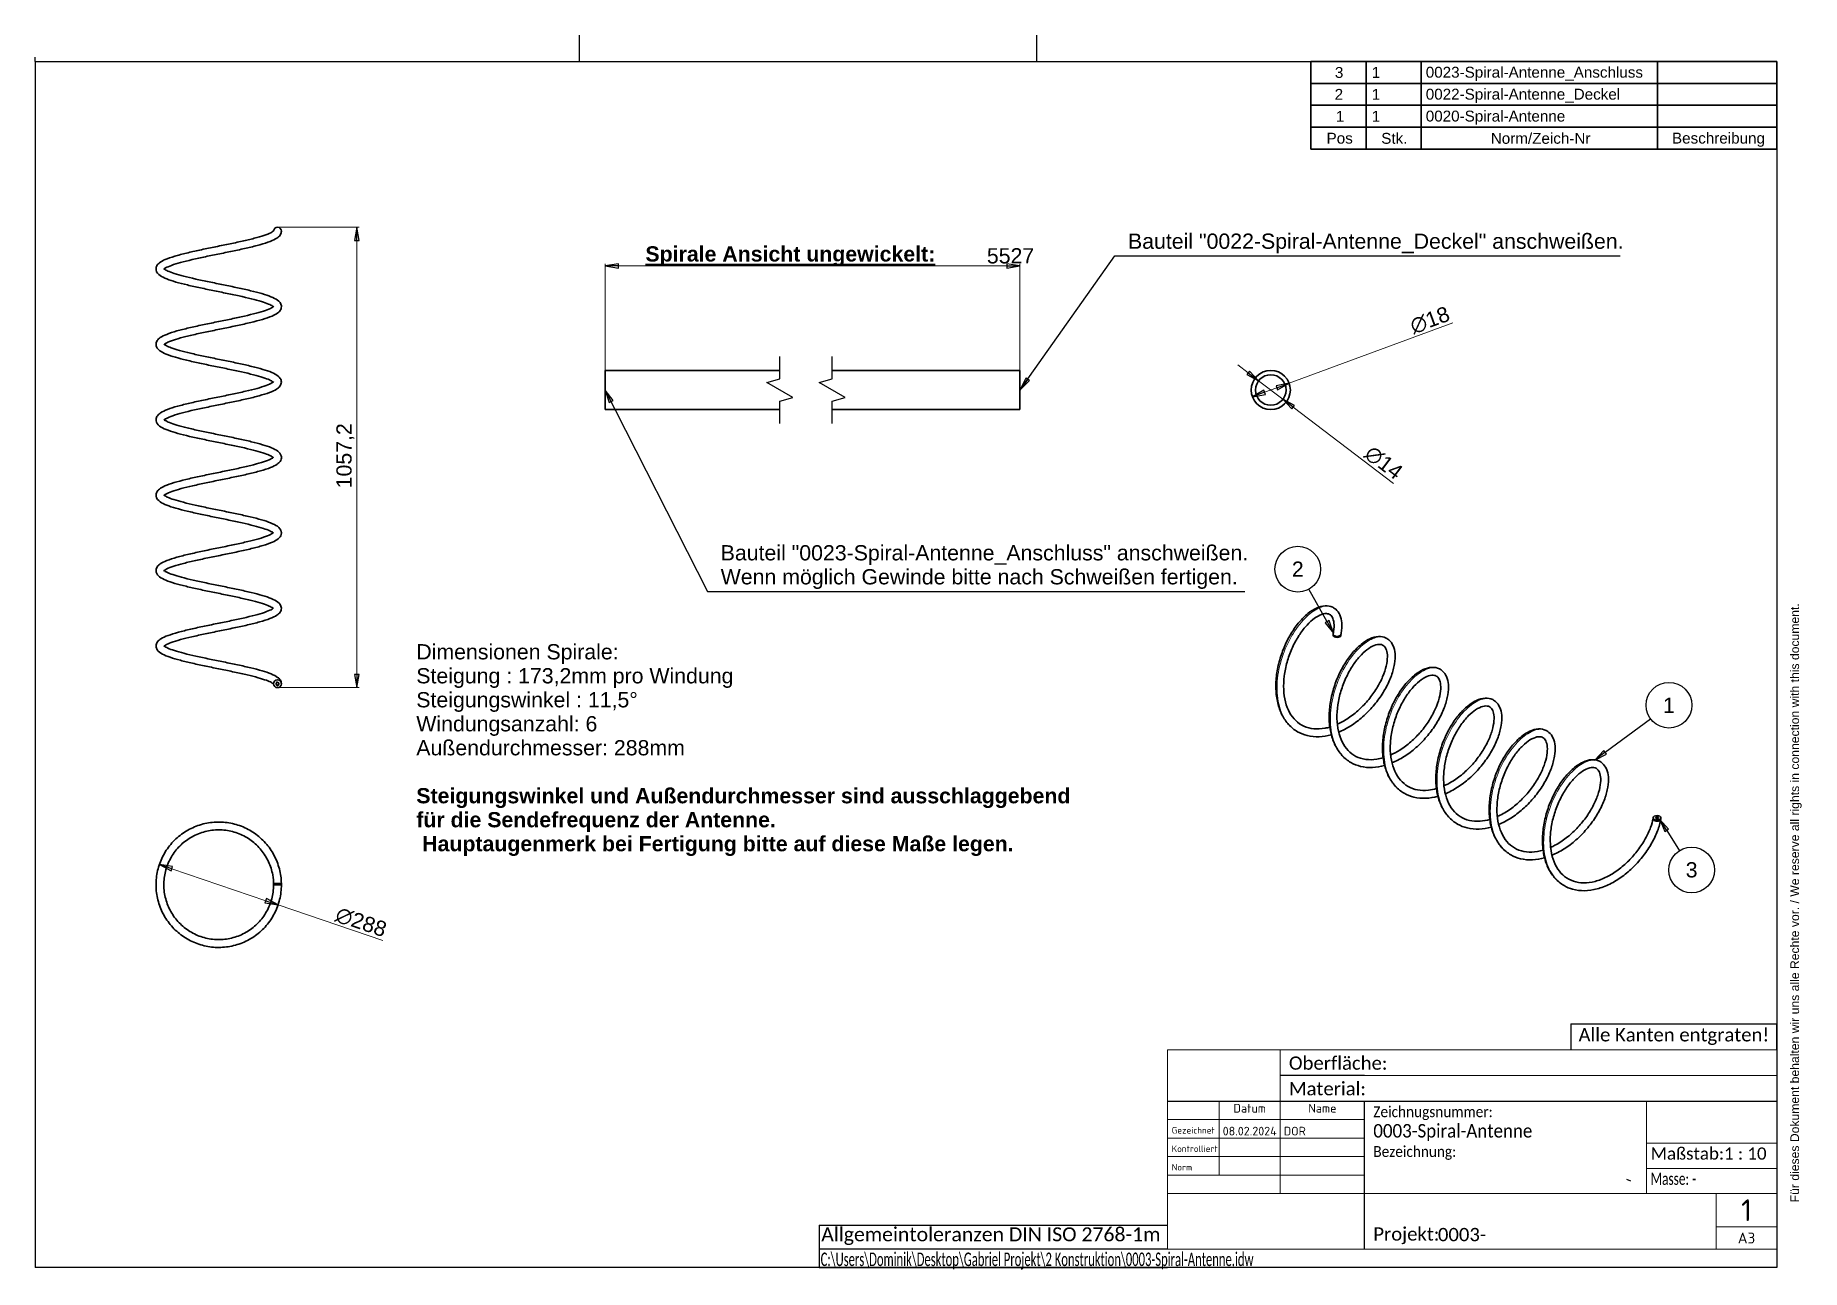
# Model space of a CAD drawing. Header units: millimetres. Extents: x 100 to 4157, y 95 to 2930.
import ezdxf
from ezdxf.enums import TextEntityAlignment as Align

# ---------------------------------------------------------------- set-up
doc = ezdxf.new("R2010")
doc.units = ezdxf.units.MM
doc.header["$LTSCALE"] = 10
for name, color, linetype, lineweight in [('AM_0', 7, 'Continuous', 35), ('AM_6', 7, 'Continuous', 35), ('Schriftkopf', 7, 'Continuous', 9)]:
    doc.layers.add(name, color=color, linetype=linetype, lineweight=lineweight)
for name, color, linetype, lineweight, true_color in [('AM_4', 3, 'Continuous', 25, 0x00ff00), ('AM_5', 3, 'Continuous', 25, 0x00ff00), ('AM_TANG', 171, 'Continuous', 18, 0x8080ff), ('Skizziergeometrie(Böma)', 179, 'Continuous', 30, 0x262659), ('Symbole(Böma)', 179, 'Continuous', 15, 0x262659)]:
    doc.layers.add(name, color=color, linetype=linetype, lineweight=lineweight, true_color=true_color)
doc.styles.add('Böma', font='calibri.ttf')
doc.styles.add('Textstil10', font='isocpeur.ttf')
doc.styles.add('Textstil11', font='isocpeur.ttf')
doc.styles.add('Textstil8', font='isocpeur.ttf')
doc.styles.add('Textstil9', font='isocpeur.ttf')
doc.styles.add('Textstil97', font='calibri.ttf', dxfattribs={"width": 0.6})
doc.styles.add('WEC-2_5', font='arial.ttf')
doc.styles.add('WEC-3_5', font='arial.ttf')
doc.dimstyles.new('M WEC_BEM$7', dxfattribs={"dimscale": 10, "dimtxt": 3.5, "dimasz": 3, "dimexe": 0.5, "dimexo": 0, "dimgap": 0.5, "dimtad": 1, "dimrnd": 1e-08, "dimtxsty": 'WEC-3_5', "dimblk": 'Filled-1', "dimcen": 0.09, "dimdle": 12, "dimclrd": 256, "dimclre": 256, "dimclrt": 7, "dimadec": 1, "dimazin": 2, "dimtfac": 0.571429, "dimtdec": 3, "dimtmove": 0, "dimatfit": 3, "dimldrblk": 'Filled-1', "dimfxl": 1, "dimtolj": 1, "dimlwd": 25, "dimlwe": 15, "dimarcsym": 0})
doc.dimstyles.new('WEC_BEM', dxfattribs={"dimscale": 10, "dimtxt": 3.5, "dimasz": 3, "dimexe": 0.5, "dimexo": 0, "dimgap": 0.5, "dimtad": 1, "dimrnd": 1e-08, "dimtxsty": 'WEC-3_5', "dimblk": 'Filled-1', "dimcen": 0.09, "dimdle": 12, "dimclrd": 256, "dimclre": 256, "dimclrt": 7, "dimadec": 1, "dimazin": 2, "dimtfac": 0.571429, "dimtdec": 3, "dimtmove": 0, "dimatfit": 3, "dimldrblk": 'Filled-1', "dimfxl": 1, "dimtolj": 1, "dimlwd": 15, "dimlwe": 15, "dimarcsym": 0})

msp = doc.modelspace()

# ---------------------------------------------------------------- texts
at = {"layer": 'AM_5', "color": 7, "insert": (2609.5539, 2429.2109), "char_height": 34.999999, "width": 1138.060284, "attachment_point": 7, "style": 'WEC-3_5'}
msp.add_mtext('\\fArial|b0|i0;Bauteil "0022-Spiral-Antenne_Deckel" anschweißen.', dxfattribs=at)
at = {"layer": 'AM_5', "color": 7, "insert": (1674.1091, 1658.5164), "char_height": 34.999999, "width": 1211.474895, "attachment_point": 7, "line_spacing_factor": 0.944221, "style": 'WEC-3_5'}
msp.add_mtext('\\fArial|b0|i0;Bauteil "0023-Spiral-Antenne_Anschluss" anschweißen.\\P\\fArial|b0|i0;Wenn möglich Gewinde bitte nach Schweißen fertigen.\\P', dxfattribs=at)
at = {"layer": 'AM_6', "color": 7, "insert": (1501.2163, 2445.5745), "char_height": 34.999999, "width": 665.613604, "attachment_point": 1, "style": 'WEC-3_5'}
msp.add_mtext('\\fArial|b1|i0;{\\H35.0000;\\LSpirale Ansicht ungewickelt:}', dxfattribs=at)
at = {"layer": 'AM_6', "color": 7, "insert": (974.9866, 1531.8379), "char_height": 34.999999, "width": 1502.492428, "attachment_point": 1, "line_spacing_factor": 0.944221, "style": 'WEC-3_5'}
msp.add_mtext('\\fArial|b0|i0;{\\H35.0000;Dimensionen Spirale:\\P}\\fArial|b0|i0;{\\H35.0000;Steigung : 173,2mm pro Windung\\P}\\fArial|b0|i0;{\\H35.0000;Steigungswinkel : 11,5°\\P}\\fArial|b0|i0;{\\H35.0000;Windungsanzahl: 6\\P}\\fArial|b0|i0;{\\H35.0000;Außendurchmesser: 288mm\\P}\\fArial|b0|i0;{\\H35.0000;\\P}\\fArial|b1|i0;{\\H35.0000;Steigungswinkel und Außendurchmesser sind ausschlaggebend\\P}\\fArial|b1|i0;{\\H35.0000;für die Sendefrequenz der Antenne.\\P}\\fArial|b1|i0;{\\H35.0000; Hauptaugenmerk bei Fertigung bitte auf diese Maße legen.}', dxfattribs=at)

# ---------------------------------------------------------------- blocks, each defined once
blk = doc.blocks.new('Ränder A3')
at = {"layer": 'Skizziergeometrie(Böma)'}
for p, q in [((10, 287), (410, 287)), ((10, 287), (10, 10)), ((410, 287), (410, 10)), ((375.42, 30.34), (376.34, 29.9)), ((410, 10), (10, 10))]:
    blk.add_line(p, q, dxfattribs=at)
at = {"layer": 'Symbole(Böma)', "color": 179, "true_color": 0x262659, "insert": (413.07, 25), "char_height": 2, "width": 146.4494, "attachment_point": 1, "rotation": 90, "style": 'Böma'}
blk.add_mtext('\\fArial|b0|i0;{\\H2.0000;Für dieses Dokument behalten wir uns alle Rechte vor. / We reserve all rights in connection with this document.}', dxfattribs=at)
blk = doc.blocks.new('Schriftfelder Böma Projekt')
at = {"layer": 'AM_0', "lineweight": 18}
for p, q in [((328.4, 127.9), (328.4, 106.65)), ((328.4, 118.25), (358.4, 118.25)), ((328.4, 112.45), (358.4, 112.45))]:
    blk.add_line(p, q, dxfattribs=at)
at = {"layer": 'AM_0', "lineweight": 25}
for p, q in [((138.4, 99.4), (218.4, 99.4)), ((138.4, 99.4), (138.4, 89.65)), ((218.4, 93.9), (138.4, 93.9)), ((138.4, 89.65), (218.4, 89.65))]:
    blk.add_line(p, q, dxfattribs=at)
at = {"layer": 'Schriftkopf', "lineweight": 9}
blk.add_line((358.4, 139.65), (218.4, 139.65), dxfattribs=at)
at = {"layer": 'Schriftkopf'}
for p, q in [((218.4, 93.9), (218.4, 139.65)), ((244.3, 127.9), (244.3, 139.65)), ((358.4, 89.65), (358.4, 139.65)), ((263.7, 133.77), (358.4, 133.77)), ((230.3, 110.9), (230.3, 127.9)), ((244.3, 106.65), (244.3, 127.9)), ((218.4, 123.65), (263.7, 123.65)), ((218.4, 119.4), (263.7, 119.4)), ((218.4, 115.15), (263.7, 115.15)), ((218.4, 110.9), (263.7, 110.9)), ((218.4, 106.65), (358.4, 106.65)), ((344.4, 93.9), (344.4, 106.65)), ((344.4, 99.02), (358.4, 99.02)), ((218.4, 93.9), (263.7, 93.9)), ((263.7, 93.9), (358.4, 93.9)), ((218.4, 89.65), (358.4, 89.65))]:
    blk.add_line(p, q, dxfattribs=at)
at = {"layer": 'Skizziergeometrie(Böma)'}
for p, q in [((311.05, 145.65), (311.05, 139.65)), ((311.05, 145.65), (358.4, 145.65)), ((358.4, 139.65), (358.4, 145.67)), ((263.7, 133.77), (244.3, 133.77)), ((218.4, 127.9), (358.4, 127.9)), ((263.7, 93.9), (263.7, 127.9))]:
    blk.add_line(p, q, dxfattribs=at)
at = {"layer": 'AM_6', "color": 7, "insert": (138.9, 98.9), "char_height": 3.2, "attachment_point": 1, "style": 'WEC-3_5'}
blk.add_mtext('\\fCalibri|b0|i0;{\\H3.2000;Allgemeintoleranzen DIN ISO 2768-1m}', dxfattribs=at)
at = {"layer": 'Schriftkopf', "style": 'Textstil11'}
for s, p in [('Datum', (237.3, 124.65)), ('Name', (254, 124.65))]:
    blk.add_text(s, height=2, dxfattribs=at).set_placement(p, align=Align.BOTTOM_CENTER)
at = {"layer": 'Schriftkopf', "style": 'Textstil10'}
for s, p in [('Gezeichnet', (219.4, 120)), ('Kontrolliert', (219.4, 115.75)), ('Norm', (219.4, 111.5))]:
    blk.add_text(s, height=1.5, dxfattribs=at).set_placement(p, align=Align.BOTTOM_LEFT)
at = {"layer": 'Schriftkopf'}
for tag, p, height, style in [('ERSTELLUNGSDATUM_001', (231.1, 120), 2, 'Textstil11'), ('AUTOR_001', (245.1, 120), 2, 'Textstil11'), ('Blattnummer_001', (350.15, 100.34), 5, 'Textstil8'), ('Blattgröße_001', (349.4, 95.21), 2.5, 'Textstil9')]:
    blk.add_attdef(tag, p, '', height=height, dxfattribs=dict(at, style=style))
at = {"layer": 'Schriftkopf', "style": 'Textstil11'}
for tag, p in [('KONTROLLDATUM', (231.3, 115.75)), ('KONTROLLIERT_VON', (245.3, 115.75)), ('GENEHM.DAT._KONSTR.', (231.3, 111.5)), ('KONSTR._GEN._VON', (245.3, 111.5))]:
    blk.add_attdef(tag, text='', height=2, dxfattribs=at).set_placement(p, align=Align.BOTTOM_LEFT)
at = {"layer": 'Symbole(Böma)', "color": 179, "true_color": 0x262659, "attachment_point": 1, "style": 'Böma'}
for s, insert, char_height in [('Alle Kanten entgraten!', (312.83, 144.65), 3.05), ('\\fCalibri|b0|i0;Oberfläche: ', (246.3, 138.15), 3.05), ('Material: ', (246.3, 132.27), 3.05), ('\\fCalibri|b0|i0;{\\H2.8000;Maßstab:1 : 10}', (329.4, 117.25), 2.8), ('Projekt:', (265.7, 98.9), 3.05)]:
    blk.add_mtext(s, dxfattribs=dict(at, insert=insert, char_height=char_height))
at = {"layer": 'Symbole(Böma)', "color": 179, "true_color": 0x262659, "insert": (265.7, 126.7), "char_height": 3.05, "attachment_point": 1, "line_spacing_factor": 0.978242, "style": 'Böma'}
blk.add_mtext('{\\H0.81967x;\\W0.9;Zeichnugsnummer:\\P\\H1.24x;0003-Spiral-Antenne\\H1.12903x;\\P\\H0.71429x;Bezeichnung:\\H1.24x;\\P}', dxfattribs=at)
at = {"layer": 'Symbole(Böma)', "color": 179, "true_color": 0x262659, "insert": (329.4, 111.46), "char_height": 2.8, "width": 41.4313, "attachment_point": 1, "style": 'Böma'}
blk.add_mtext('\\fCalibri|b0|i0;\\W0.70;{\\H2.8000;Masse: -}', dxfattribs=at)
at = {"layer": 'Symbole(Böma)', "color": 179, "true_color": 0x262659, "style": 'Böma'}
for tag, p in [('DARSTELLUNG', (270.68, 137.69)), ('Kunde', (308.7, 98.8))]:
    blk.add_attdef(tag, text='', height=3.05, dxfattribs=at).set_placement(p, align=Align.TOP_LEFT)
blk.add_attdef('PROJEKT_001', (280.53, 95.72), '', height=3.05, dxfattribs=at)
at = {"layer": 'Symbole(Böma)', "color": 179, "true_color": 0x262659, "style": 'Textstil97', "width": 0.6}
blk.add_attdef('DATEINAME_UND_PFAD_001', (138.76, 90.01), '', height=3.1, dxfattribs=at)
blk = doc.blocks.new('Faltmarken_A3')
at = {"layer": 'Skizziergeometrie(Böma)'}
for p, q in [((125, 0), (125, 6)), ((230, 0), (230, 6)), ((0, 0), (0, 1))]:
    blk.add_line(p, q, dxfattribs=at)
blk = doc.blocks.new('Filled-1')
at = {"color": 0}
for p, q in [((0, 0), (-1, 0.17)), ((-1, 0.17), (-1, -0.17)), ((-1, 0), (0, 0)), ((-1, -0.17), (0, 0))]:
    blk.add_line(p, q, dxfattribs=at)
at = {"color": 0, "flags": 128}
blk.add_lwpolyline([(-1, -0.17), (0, 0), (-1, 0.17), (-1, -0.17)], dxfattribs=at)
at = {"color": 0}
blk.add_solid([(-1, -0.17), (0, 0), (-1, 0.17), (-1, -0.17)], dxfattribs=at)
blk = doc.blocks.new('*D19')
at = {"layer": 'AM_5', "linetype": 'Continuous', "lineweight": 15, "transparency": 16777216}
for p, q in [((1409.1, 2160.5), (1409.1, 2405.5)), ((1439.1, 2400.5), (2331.4, 2400.5)), ((2361.4, 2160.5), (2361.4, 2405.5))]:
    blk.add_line(p, q, dxfattribs=at)
at = {"layer": 'Defpoints', "color": 0, "linetype": 'Continuous', "transparency": 16777216}
for p in [(2361.4, 2400.5), (1409.1, 2160.5), (2361.4, 2160.5)]:
    blk.add_point(p, dxfattribs=at)
at = {"layer": 'AM_5', "linetype": 'Continuous', "lineweight": 15, "transparency": 16777216, "xscale": 30, "yscale": 30, "zscale": 30, "rotation": 180}
blk.add_blockref('Filled-1', (1409.1, 2400.5), dxfattribs=at)
at = {"layer": 'AM_5', "linetype": 'Continuous', "lineweight": 15, "transparency": 16777216, "xscale": 30, "yscale": 30, "zscale": 30}
blk.add_blockref('Filled-1', (2361.4, 2400.5), dxfattribs=at)
at = {"layer": 'AM_5', "color": 7, "linetype": 'Continuous', "lineweight": 18, "transparency": 16777216, "insert": (2285.4, 2441.2), "char_height": 35, "attachment_point": 1, "style": 'WEC-3_5'}
blk.add_mtext('\\A1;5527', dxfattribs=at)
blk = doc.blocks.new('*D20')
at = {"layer": 'AM_5', "linetype": 'Continuous', "lineweight": 15, "transparency": 16777216}
for p, q in [((2979.6, 2131), (3355.5, 2269.5)), ((2923.3, 2110.3), (2951.5, 2120.7))]:
    blk.add_line(p, q, dxfattribs=at)
at = {"layer": 'Defpoints', "color": 0, "linetype": 'Continuous', "transparency": 16777216}
for p in [(2979.6, 2131), (2895.2, 2099.9)]:
    blk.add_point(p, dxfattribs=at)
at = {"layer": 'AM_5', "linetype": 'Continuous', "lineweight": 15, "transparency": 16777216, "xscale": 30, "yscale": 30, "zscale": 30}
for p, rotation in [((2895.2, 2099.9), 200.2237707627521), ((2979.6, 2131), 20.22377076275204)]:
    blk.add_blockref('Filled-1', p, dxfattribs=dict(at, rotation=rotation))
at = {"layer": 'AM_5', "color": 7, "linetype": 'Continuous', "lineweight": 18, "transparency": 16777216, "insert": (3253.2, 2277.3), "char_height": 35, "attachment_point": 1, "rotation": 20.2238, "style": 'WEC-3_5'}
blk.add_mtext('\\A1;∅18', dxfattribs=at)
blk = doc.blocks.new('*D21')
at = {"layer": 'AM_5', "linetype": 'Continuous', "lineweight": 15, "transparency": 16777216}
for p, q in [((2885.7, 2154.8), (2861.8, 2173)), ((2909.6, 2136.7), (2965.3, 2094.3)), ((2989.1, 2076.1), (3219.4, 1900.8))]:
    blk.add_line(p, q, dxfattribs=at)
at = {"layer": 'Defpoints', "color": 0, "linetype": 'Continuous', "transparency": 16777216}
for p in [(2909.6, 2136.7), (2965.3, 2094.3)]:
    blk.add_point(p, dxfattribs=at)
at = {"layer": 'AM_5', "linetype": 'Continuous', "lineweight": 15, "transparency": 16777216, "xscale": 30, "yscale": 30, "zscale": 30}
for p, rotation in [((2909.6, 2136.7), 322.7234099828919), ((2965.3, 2094.3), 142.7234099828918)]:
    blk.add_blockref('Filled-1', p, dxfattribs=dict(at, rotation=rotation))
at = {"layer": 'AM_5', "color": 7, "linetype": 'Continuous', "lineweight": 18, "transparency": 16777216, "insert": (3171.2, 1991.2), "char_height": 35, "attachment_point": 1, "rotation": 322.7234, "style": 'WEC-3_5'}
blk.add_mtext('\\A1;∅14', dxfattribs=at)
blk = doc.blocks.new('Positionsnummer1')
at = {"layer": 'AM_5', "linetype": 'Continuous', "lineweight": 25}
for p, q in [((306.7, 158.34), (302.51, 165.82)), ((307.14, 158.58), (306.27, 158.09)), ((306.7, 158.34), (308.17, 155.72)), ((308.17, 155.72), (307.14, 158.58)), ((306.27, 158.09), (308.17, 155.72))]:
    blk.add_line(p, q, dxfattribs=at)
at = {"layer": 'AM_5', "linetype": 'Continuous', "lineweight": 25, "flags": 128}
blk.add_lwpolyline([(306.27, 158.09), (308.17, 155.72), (307.14, 158.58), (306.27, 158.09)], dxfattribs=at)
at = {"layer": 'AM_5'}
blk.add_circle((299.95, 170.4), 5.25, dxfattribs=at)
blk.add_solid([(306.27, 158.09), (308.17, 155.72), (307.14, 158.58), (306.27, 158.09)], dxfattribs=at)
at = {"layer": 'AM_5', "color": 7, "insert": (299.95, 170.4), "char_height": 3.5, "attachment_point": 5, "style": 'WEC-3_5'}
blk.add_mtext('2', dxfattribs=at)
blk = doc.blocks.new('Positionsnummer2')
at = {"layer": 'AM_5', "linetype": 'Continuous', "lineweight": 25}
for p, q in [((384.69, 110.4), (383.09, 112.94)), ((385.11, 110.66), (383.09, 112.94)), ((383.09, 112.94), (384.26, 110.13)), ((384.26, 110.13), (385.11, 110.66)), ((384.69, 110.4), (387.61, 105.75))]:
    blk.add_line(p, q, dxfattribs=at)
at = {"layer": 'AM_5', "linetype": 'Continuous', "lineweight": 25, "flags": 128}
blk.add_lwpolyline([(385.11, 110.66), (383.09, 112.94), (384.26, 110.13), (385.11, 110.66)], dxfattribs=at)
at = {"layer": 'AM_5'}
blk.add_circle((390.4, 101.31), 5.25, dxfattribs=at)
blk.add_solid([(385.11, 110.66), (383.09, 112.94), (384.26, 110.13), (385.11, 110.66)], dxfattribs=at)
at = {"layer": 'AM_5', "color": 7, "insert": (390.4, 101.34), "char_height": 3.5, "attachment_point": 5, "style": 'WEC-3_5'}
blk.add_mtext('3', dxfattribs=at)
blk = doc.blocks.new('Bauteilliste')
at = {"layer": 'AM_6'}
for p, q in [((410, 287), (302.95, 287)), ((302.95, 287), (302.95, 271.89)), ((315.62, 287), (315.62, 271.89)), ((328.29, 287), (328.29, 271.89)), ((382.59, 287), (382.59, 271.89)), ((410, 287), (410, 271.89)), ((410, 281.96), (302.95, 281.96)), ((410, 276.93), (302.95, 276.93)), ((410, 271.89), (302.95, 271.89)), ((302.95, 266.86), (302.95, 271.89)), ((315.62, 266.86), (315.62, 271.89)), ((328.29, 266.86), (328.29, 271.89)), ((382.59, 266.86), (382.59, 271.89)), ((410, 266.86), (410, 271.89)), ((410, 266.86), (302.95, 266.86))]:
    blk.add_line(p, q, dxfattribs=at)
at = {"layer": 'AM_6', "color": 7, "char_height": 2.5, "attachment_point": 7, "style": 'WEC-2_5'}
for s, insert in [('3', (308.47, 283.19)), ('1', (316.92, 283.23)), ('0023-Spiral-Antenne_Anschluss', (329.34, 282.52)), ('2', (308.42, 278.19)), ('1', (316.92, 278.19)), ('0022-Spiral-Antenne_Deckel', (329.34, 277.48)), ('1', (308.72, 273.16)), ('1', (316.92, 273.16)), ('0020-Spiral-Antenne', (329.34, 272.45)), ('Pos', (306.56, 268.09)), ('Stk.', (319.11, 268.06)), ('Norm/Zeich-Nr', (344.27, 268.06)), ('Beschreibung', (385.89, 267.39))]:
    blk.add_mtext(s, dxfattribs=dict(at, insert=insert))
blk = doc.blocks.new('*D25')
at = {"layer": 'AM_5', "linetype": 'Continuous', "lineweight": 15, "transparency": 16777216}
for p, q in [((656.2, 2489.2), (843.5, 2489.2)), ((838.5, 2459.2), (838.5, 1462)), ((656.2, 1432), (843.5, 1432))]:
    blk.add_line(p, q, dxfattribs=at)
at = {"layer": 'Defpoints', "color": 0, "linetype": 'Continuous', "transparency": 16777216}
for p in [(656.2, 2489.2), (656.2, 1432), (838.5, 1432)]:
    blk.add_point(p, dxfattribs=at)
at = {"layer": 'AM_5', "linetype": 'Continuous', "lineweight": 15, "transparency": 16777216, "xscale": 30, "yscale": 30, "zscale": 30}
for p, rotation in [((838.5, 2489.2), 90), ((838.5, 1432), 270)]:
    blk.add_blockref('Filled-1', p, dxfattribs=dict(at, rotation=rotation))
at = {"layer": 'AM_5', "color": 7, "linetype": 'Continuous', "lineweight": 18, "transparency": 16777216, "insert": (791.4, 1889.7), "char_height": 35, "attachment_point": 1, "rotation": 90, "style": 'WEC-3_5'}
blk.add_mtext('\\A1;1057,2', dxfattribs=at)
blk = doc.blocks.new('*D26')
at = {"layer": 'AM_5', "linetype": 'Continuous', "lineweight": 15, "transparency": 16777216}
for p, q in [((413.3, 1016.1), (629.1, 942.5)), ((657.5, 932.9), (897.9, 850.9))]:
    blk.add_line(p, q, dxfattribs=at)
at = {"layer": 'Defpoints', "color": 0, "linetype": 'Continuous', "transparency": 16777216}
for p in [(384.9, 1025.8), (657.5, 932.9)]:
    blk.add_point(p, dxfattribs=at)
at = {"layer": 'AM_5', "linetype": 'Continuous', "lineweight": 15, "transparency": 16777216, "xscale": 30, "yscale": 30, "zscale": 30}
for p, rotation in [((384.9, 1025.8), 161.1725819268124), ((657.5, 932.9), 341.1725819268124)]:
    blk.add_blockref('Filled-1', p, dxfattribs=dict(at, rotation=rotation))
at = {"layer": 'AM_5', "color": 7, "linetype": 'Continuous', "lineweight": 18, "transparency": 16777216, "insert": (797.6, 930.2), "char_height": 35, "attachment_point": 1, "rotation": 341.1726, "style": 'WEC-3_5'}
blk.add_mtext('\\A1;∅288', dxfattribs=at)
blk = doc.blocks.new('Positionsnummer3')
at = {"layer": 'AM_5', "linetype": 'Continuous', "lineweight": 25}
for p, q in [((370.56, 128.35), (380.98, 136.05)), ((370.26, 128.75), (368.14, 126.56)), ((370.56, 128.35), (368.14, 126.56)), ((368.14, 126.56), (370.85, 127.94)), ((370.85, 127.94), (370.26, 128.75))]:
    blk.add_line(p, q, dxfattribs=at)
at = {"layer": 'AM_5', "linetype": 'Continuous', "lineweight": 25, "flags": 128}
blk.add_lwpolyline([(370.26, 128.75), (368.14, 126.56), (370.85, 127.94), (370.26, 128.75)], dxfattribs=at)
at = {"layer": 'AM_5'}
blk.add_circle((385.19, 139.16), 5.25, dxfattribs=at)
blk.add_solid([(370.26, 128.75), (368.14, 126.56), (370.85, 127.94), (370.26, 128.75)], dxfattribs=at)
at = {"layer": 'AM_5', "color": 7, "insert": (385.19, 139.16), "char_height": 3.5, "attachment_point": 5, "style": 'WEC-3_5'}
blk.add_mtext('1', dxfattribs=at)

# ---------------------------------------------------------------- dimensions: what is measured, and where the dimension line sits
at = {"layer": 'AM_5', "linetype": 'Continuous', "lineweight": 18}
dim = msp.add_linear_dim(base=(838.467, 1431.9614), p1=(656.1548, 2489.1614), p2=(656.1548, 1431.9614), angle=90, dimstyle='WEC_BEM', override={"dimgap": 0.5, "dimdec": 2, "dimtol": 0, "dimlim": 0, "dimtp": 0, "dimtm": 0, "dimtdec": 3, "dimtofl": 0, "dimatfit": 1}, dxfattribs=at)
dim.commit()
dim.dimension.update_dxf_attribs({"geometry": '*D25', "text_midpoint": (838.467, 1960.5614), "dimtype": 160})
dim = msp.add_linear_dim(base=(2361.4115, 2400.4752), p1=(1409.1095, 2160.4752), p2=(2361.4115, 2160.4752), text='5527', dimstyle='WEC_BEM', override={"dimgap": 0.5, "dimdec": 2, "dimlfac": 5.803831, "dimtol": 0, "dimlim": 0, "dimtp": 0, "dimtm": 0, "dimtdec": 3, "dimtofl": 0, "dimatfit": 1}, dxfattribs=at)
dim.commit()
dim.dimension.update_dxf_attribs({"geometry": '*D19', "text_midpoint": (2337.7063, 2400.4752), "dimtype": 160})
for p1, p2, override, picture, middle in [((2895.1817, 2099.9192), (2979.6331, 2131.0311), {"dimgap": 0.5, "dimdec": 2, "dimlfac": 0.2, "dimtol": 0, "dimlim": 0, "dimtp": 0, "dimtm": 0, "dimtdec": 3, "dimatfit": 2}, '*D20', (3309.3995, 2252.5169)), ((2909.5572, 2136.6734), (2965.2576, 2094.277), {"dimgap": 0.5, "dimdec": 2, "dimlfac": 0.2, "dimtol": 0, "dimlim": 0, "dimtp": 0, "dimtm": 0, "dimtdec": 3, "dimatfit": 2}, '*D21', (3180.3667, 1930.5466)), ((384.8598, 1025.804), (657.45, 932.8611), {"dimgap": 0.5, "dimdec": 2, "dimlfac": 1, "dimtol": 0, "dimlim": 0, "dimtp": 0, "dimtm": 0, "dimtdec": 3, "dimatfit": 2}, '*D26', (838.4669, 871.1413))]:
    dim = msp.add_diameter_dim_2p(p1=p1, p2=p2, dimstyle='WEC_BEM', override=override, dxfattribs=at)
    dim.commit()
    dim.dimension.update_dxf_attribs({"geometry": picture, "text_midpoint": middle, "dimtype": 163})

# ---------------------------------------------------------------- linework, layer by layer
at = {"layer": 'AM_0'}
for p, q in [((1409.1095, 2160.4752), (1409.1095, 2070.4752)), ((1809.9384, 2160.4752), (1409.1095, 2160.4752)), ((2361.4115, 2160.4752), (1929.9384, 2160.4752)), ((2361.4115, 2160.4752), (2361.4115, 2070.4752)), ((1809.9384, 2070.4752), (1409.1095, 2070.4752)), ((2361.4115, 2070.4752), (1929.9384, 2070.4752)), ((3080.7034, 1552.4025), (3080.7034, 1554.852)), ((3098.7034, 1552.4025), (3098.7034, 1554.5723)), ((3815.5288, 1133.0499), (3815.5288, 1130.6004)), ((3833.5288, 1133.0499), (3833.5288, 1130.6004)), ((665.1548, 982.3339), (647.1548, 982.3339)), ((647.1548, 982.3339), (647.1548, 979.3339)), ((647.1548, 979.3339), (665.1548, 979.3339)), ((665.1548, 979.3339), (647.1548, 979.3339)), ((665.1235, 976.3339), (665.1548, 976.3339)), ((665.1548, 982.3339), (665.1548, 979.3339)), ((665.1548, 976.3339), (665.1548, 979.3339))]:
    msp.add_line(p, q, dxfattribs=at)
for centre, radius in [((2937.4074, 2115.4752), 45), ((2937.4074, 2115.4752), 35), ((656.1548, 1440.9614), 9), ((656.1548, 1440.9614), 3.3235)]:
    msp.add_circle(centre, radius, dxfattribs=at)
msp.add_arc((656.1548, 2480.1614), 9, 0, 174.7327575, dxfattribs=at)
msp.add_arc((656.1548, 2480.1614), 9, 0, 174.7327575, dxfattribs=at)
for centre, major_axis, start_param, end_param in [((3089.7034, 1554.852), (9, 0), 3.022976197, 6.174960947), ((3089.7034, 1554.852), (9, 0), 3.022976197, 6.174960947), ((3089.7034, 1552.4025), (9, 0), 3.141592654, 6.283185307), ((3824.5288, 1130.6004), (9, 0), 3.141592654, 6.283185307), ((3824.5288, 1130.6004), (-9, 0), 0, 3.141592654), ((3824.5288, 1130.6004), (-3.3235, 0), 3.833853245, 5.590924716)]:
    msp.add_ellipse(centre, major_axis=major_axis, ratio=0.577350269, start_param=start_param, end_param=end_param, dxfattribs=at)
for major_axis in [(9, 0), (3.3235, 0)]:
    msp.add_ellipse((3824.5288, 1133.0499), major_axis=major_axis, ratio=0.577350269, dxfattribs=at)
for points, knots in [([(646.3147, 2306.9884), (646.1921, 2307.0943), (646.0578, 2307.2056), (644.4666, 2308.4612), (641.8884, 2310.0105), (634.6302, 2313.3665), (629.7047, 2315.2449), (617.7192, 2319.1762), (610.4158, 2321.2679), (594.0983, 2325.5093), (584.9119, 2327.6913), (565.4414, 2332.0619), (555.003, 2334.2822), (533.6976, 2338.7093), (522.6773, 2340.9479), (500.8795, 2345.4053), (489.9514, 2347.6556), (468.9726, 2352.1375), (458.7821, 2354.4002), (439.8334, 2358.9173), (430.9576, 2361.2017), (415.0555, 2365.7977), (407.9519, 2368.1345), (395.7598, 2372.9809), (390.6615, 2375.4771), (382.1732, 2381.5108), (378.34, 2385.4981), (377.2271, 2391.911), (377.1548, 2392.7364), (377.1548, 2396.0506), (377.8497, 2398.5089), (380.4708, 2403.4809), (382.669, 2405.7322), (388.7031, 2410.4632), (393.0037, 2412.7759), (404.3015, 2417.7059), (411.74, 2420.2809), (428.3272, 2425.2189), (437.4544, 2427.6102), (456.8134, 2432.2753), (467.1327, 2434.5821), (488.351, 2439.1338), (499.3891, 2441.4113), (521.4201, 2445.9191), (532.5682, 2448.1821), (554.1661, 2452.6637), (564.7733, 2454.9153), (584.6524, 2459.3691), (594.0757, 2461.6048), (610.9917, 2466.0074), (618.6281, 2468.2102), (631.4092, 2472.4772), (636.7027, 2474.5935), (644.1769, 2478.369), (646.479, 2480.1769), (647.3092, 2481.1182), (647.3766, 2481.2306), (647.3766, 2481.2306)], [437.007930016, 437.007930016, 437.007930016, 437.007930016, 437.273508371, 437.273508371, 439.887800274, 439.887800274, 442.780330076, 442.780330076, 445.923670476, 445.923670476, 449.179384407, 449.179384407, 452.485949192, 452.485949192, 455.819252103, 455.819252103, 459.170526633, 459.170526633, 462.538208416, 462.538208416, 465.92675816, 465.92675816, 469.351735158, 469.351735158, 472.862857073, 472.862857073, 476.606645, 476.606645, 477.144815327, 477.144815327, 478.768583992, 478.768583992, 481.038279076, 481.038279076, 484.211594204, 484.211594204, 487.973826097, 487.973826097, 491.517189752, 491.517189752, 494.949244592, 494.949244592, 498.340382788, 498.340382788, 501.709511492, 501.709511492, 505.061937996, 505.061937996, 508.396470909, 508.396470909, 511.704518003, 511.704518003, 514.960825223, 514.960825223, 518.089456307, 518.089456307, 518.921093615, 518.921093615, 518.921093615, 518.921093615]), ([(665.1548, 2480.1614), (665.1548, 2476.8139), (663.883, 2473.5946), (660.1635, 2468.371), (657.6725, 2466.2594), (650.6254, 2461.5456), (645.492, 2459.1096), (632.6537, 2454.1223), (624.6864, 2451.5851), (607.2583, 2446.7196), (597.8037, 2444.3594), (577.9067, 2439.7351), (567.3572, 2437.4382), (545.8279, 2432.9007), (534.703, 2430.6276), (512.6598, 2426.127), (501.5849, 2423.8669), (480.294, 2419.3913), (469.9217, 2417.1429), (450.6645, 2412.6984), (441.6303, 2410.4685), (425.6332, 2406.0874), (418.5276, 2403.8985), (406.95, 2399.6982), (402.3237, 2397.6224), (396.362, 2394.137), (394.9912, 2392.5872), (394.9337, 2392.4936), (394.9329, 2392.4922), (394.9329, 2392.4922)], [0, 0, 0, 0, 2.183657359, 2.183657359, 4.56041933, 4.56041933, 7.998666153, 7.998666153, 11.724477105, 11.724477105, 15.227222982, 15.227222982, 18.645837654, 18.645837654, 22.030525263, 22.030525263, 25.395305908, 25.395305908, 28.743631685, 28.743631685, 32.072789746, 32.072789746, 35.371418987, 35.371418987, 38.606606695, 38.606606695, 41.676696554, 41.676696554, 41.770359425, 41.770359425, 41.770359425, 41.770359425]), ([(395.9987, 2393.5338), (396.1782, 2393.3782), (396.3825, 2393.2107), (398.1594, 2391.856), (400.8236, 2390.2996), (408.2625, 2386.9203), (413.3, 2385.0279), (425.4972, 2381.0762), (432.8952, 2378.9787), (449.3774, 2374.7291), (458.6325, 2372.5446), (478.2116, 2368.1705), (488.6898, 2365.9492), (510.045, 2361.5203), (521.0752, 2359.2812), (542.8641, 2354.8227), (553.7731, 2352.5719), (574.6871, 2348.0888), (584.8313, 2345.8254), (603.6658, 2341.3062), (612.4722, 2339.0204), (628.2219, 2334.4187), (635.24, 2332.0781), (647.2631, 2327.2108), (652.2759, 2324.7017), (660.6049, 2318.5546), (664.3773, 2314.3427), (665.1209, 2308.0935), (665.1548, 2307.5274), (665.1548, 2305.2586), (664.8374, 2303.5587), (663.1701, 2298.9177), (661.2063, 2296.4398), (655.9869, 2291.6397), (652.3811, 2289.4363), (642.526, 2284.5796), (635.7095, 2282.0032), (620.0979, 2277.0184), (611.2966, 2274.5887), (592.4838, 2269.8735), (582.4092, 2267.5547), (561.5452, 2262.9863), (550.6238, 2260.7039), (528.6751, 2256.1884), (517.4951, 2253.9226), (495.6802, 2249.4352), (484.8878, 2247.1809), (464.4922, 2242.7195), (454.7357, 2240.4792), (437.0183, 2236.0606), (428.9121, 2233.8473), (415.0603, 2229.5337), (409.1694, 2227.3884), (400.3407, 2223.4272), (397.2488, 2221.4931), (395.1922, 2219.6882), (394.9329, 2219.2922), (394.9329, 2219.2922)], [46.611845858, 46.611845858, 46.611845858, 46.611845858, 47.001621904, 47.001621904, 49.609167206, 49.609167206, 52.517851538, 52.517851538, 55.668236391, 55.668236391, 58.927084414, 58.927084414, 62.23516505, 62.23516505, 65.569372931, 65.569372931, 68.921359789, 68.921359789, 72.289813067, 72.289813067, 75.679513201, 75.679513201, 79.10680266, 79.10680266, 82.624180475, 82.624180475, 86.37685327, 86.37685327, 86.746055772, 86.746055772, 87.856813291, 87.856813291, 90.069777532, 90.069777532, 92.971215994, 92.971215994, 96.711354394, 96.711354394, 100.30423586, 100.30423586, 103.752346101, 103.752346101, 107.150517538, 107.150517538, 110.524024297, 110.524024297, 113.880256064, 113.880256064, 117.21940819, 117.21940819, 120.535033516, 120.535033516, 123.80741116, 123.80741116, 126.978400504, 126.978400504, 128.52254463, 128.52254463, 128.52254463, 128.52254463]), ([(646.3098, 2133.7885), (646.109, 2133.9629), (645.8771, 2134.1522), (644.0277, 2135.5447), (641.3299, 2137.1045), (633.8202, 2140.4933), (628.7402, 2142.3907), (616.4627, 2146.35), (609.0289, 2148.4496), (592.4844, 2152.7024), (583.2033, 2154.8878), (563.5835, 2159.2632), (553.0905, 2161.4849), (531.717, 2165.9144), (520.6832, 2168.1538), (498.8984, 2172.6126), (487.9971, 2174.8636), (467.1084, 2179.3472), (456.9821, 2181.6109), (438.1918, 2186.1309), (429.4121, 2188.4173), (413.7209, 2193.0212), (406.7356, 2195.3632), (394.777, 2200.239), (389.7966, 2202.7533), (383.5208, 2207.4539), (381.5155, 2209.3437), (378.6109, 2213.6491), (377.599, 2215.9969), (376.7809, 2222.3438), (378.0422, 2226.3067), (381.869, 2231.8305), (384.1838, 2233.8745), (390.8645, 2238.5347), (395.8194, 2240.9574), (408.3336, 2245.9488), (416.1855, 2248.4971), (433.428, 2253.3809), (442.8062, 2255.7477), (462.579, 2260.3807), (473.0766, 2262.6798), (494.538, 2267.2203), (505.6457, 2269.4944), (527.6931, 2273.9967), (538.7892, 2276.2575), (560.1603, 2280.7345), (570.5922, 2282.9837), (590.0044, 2287.4305), (599.1346, 2289.662), (615.357, 2294.0487), (622.5921, 2296.2412), (634.4628, 2300.4594), (639.2514, 2302.5459), (645.5803, 2306.1115), (647.1814, 2307.7408), (647.37, 2308.0193), (647.3766, 2308.0306), (647.3766, 2308.0306)], [350.251809828, 350.251809828, 350.251809828, 350.251809828, 350.688414605, 350.688414605, 353.294776093, 353.294776093, 356.20942087, 356.20942087, 359.362435245, 359.362435245, 362.622450863, 362.622450863, 365.931099201, 365.931099201, 369.265648557, 369.265648557, 372.617906696, 372.617906696, 375.98665671, 375.98665671, 379.376803461, 379.376803461, 382.804998702, 382.804998702, 386.324848358, 386.324848358, 388.327625095, 388.327625095, 390.001525781, 390.001525781, 392.521941321, 392.521941321, 394.76952897, 394.76952897, 398.170921906, 398.170921906, 401.909034844, 401.909034844, 405.420420202, 405.420420202, 408.841964499, 408.841964499, 412.228109273, 412.228109273, 415.593903935, 415.593903935, 418.94321718, 418.94321718, 422.273707705, 422.273707705, 425.574729444, 425.574729444, 428.815393063, 428.815393063, 431.900948825, 431.900948825, 432.168264465, 432.168264465, 432.168264465, 432.168264465]), ([(395.974, 2220.3728), (396.8867, 2219.6084), (398.411, 2218.5249), (403.4022, 2215.8255), (407.3923, 2214.0829), (417.5729, 2210.3515), (424.0569, 2208.3169), (438.9209, 2204.1579), (447.49, 2202.0001), (465.9602, 2197.6644), (476.0188, 2195.4547), (496.8108, 2191.0434), (507.6975, 2188.8103), (529.4706, 2184.3625), (540.5093, 2182.1162), (561.9339, 2177.6435), (572.4647, 2175.3858), (592.2838, 2170.8841), (601.6993, 2168.6096), (618.8122, 2164.0515), (626.6042, 2161.74), (640.1917, 2157.0242), (646.0227, 2154.6094), (655.8148, 2149.2512), (659.9051, 2146.3523), (664.1487, 2139.6486), (665.1548, 2136.7428), (665.1548, 2130.1614), (663.6844, 2126.737), (659.6303, 2121.4496), (657.0388, 2119.36), (649.6704, 2114.6437), (644.2896, 2112.1755), (631.0214, 2107.1774), (622.9226, 2104.6548), (605.281, 2099.8118), (595.7356, 2097.4589), (575.692, 2092.8444), (565.0824, 2090.5499), (543.4765, 2086.016), (532.3338, 2083.744), (510.3016, 2079.2453), (499.2551, 2076.986), (478.0673, 2072.5123), (467.7698, 2070.2649), (448.7054, 2065.8234), (439.7898, 2063.5953), (424.0701, 2059.2214), (417.1233, 2057.0372), (405.905, 2052.8605), (401.4776, 2050.7987), (396.0643, 2047.4823), (394.9329, 2046.0922), (394.9329, 2046.0922)], [133.338949005, 133.338949005, 133.338949005, 133.338949005, 135.297025367, 135.297025367, 138.035652276, 138.035652276, 141.110647015, 141.110647015, 144.335511429, 144.335511429, 147.627640473, 147.627640473, 150.952744868, 150.952744868, 154.297951941, 154.297951941, 157.659485639, 157.659485639, 161.03942362, 161.03942362, 164.448064833, 164.448064833, 167.917461603, 167.917461603, 171.557883072, 171.557883072, 173.502726067, 173.502726067, 175.851092283, 175.851092283, 178.268528982, 178.268528982, 181.772517185, 181.772517185, 185.481358041, 185.481358041, 188.974451202, 188.974451202, 192.389724112, 192.389724112, 195.772710781, 195.772710781, 199.136281921, 199.136281921, 202.483403677, 202.483403677, 205.810904164, 205.810904164, 209.106505887, 209.106505887, 212.334663492, 212.334663492, 215.271057292, 215.271057292, 215.271057292, 215.271057292]), ([(646.3364, 1960.5699), (645.2012, 1961.5282), (643.0739, 1962.9347), (636.7645, 1966.0672), (632.2838, 1967.8842), (621.1461, 1971.7265), (614.2217, 1973.7934), (598.5711, 1977.9991), (589.6655, 1980.1707), (570.6452, 1984.5262), (560.375, 1986.7418), (539.2895, 1991.1619), (528.321, 1993.3981), (506.5129, 1997.8511), (495.5217, 2000.0995), (474.312, 2004.5769), (463.9511, 2006.8372), (444.574, 2011.3465), (435.4354, 2013.6259), (418.9494, 2018.2022), (411.5158, 2020.5258), (398.6626, 2025.3021), (393.2219, 2027.7549), (384.1211, 2033.4164), (380.162, 2036.7269), (377.5306, 2043.4698), (377.1548, 2045.313), (377.1548, 2050.5832), (378.4837, 2053.8639), (382.3011, 2059.1065), (384.8209, 2061.2107), (391.9615, 2065.925), (397.1678, 2068.3708), (410.134, 2073.3615), (418.1409, 2075.8945), (435.6331, 2080.7534), (445.1147, 2083.1114), (465.0554, 2087.7327), (475.6229, 2090.0288), (497.1755, 2094.5652), (508.3059, 2096.838), (530.3466, 2101.3381), (541.4134, 2103.598), (562.6746, 2108.073), (573.0251, 2110.321), (592.226, 2114.7647), (601.2255, 2116.9941), (617.1413, 2121.3731), (624.2003, 2123.5606), (635.6724, 2127.7542), (640.2403, 2129.826), (646.0701, 2133.2809), (647.3578, 2134.7988), (647.3765, 2134.8305), (647.3766, 2134.8306), (647.3766, 2134.8306)], [263.485153822, 263.485153822, 263.485153822, 263.485153822, 265.927345671, 265.927345671, 268.748749252, 268.748749252, 271.862248393, 271.862248393, 275.104550011, 275.104550011, 278.404744361, 278.404744361, 281.734343178, 281.734343178, 285.082795674, 285.082795674, 288.447526837, 288.447526837, 291.831820629, 291.831820629, 295.248505798, 295.248505798, 298.73788247, 298.73788247, 302.434718237, 302.434718237, 303.640479321, 303.640479321, 305.872613, 305.872613, 308.260923073, 308.260923073, 311.719167818, 311.719167818, 315.440153191, 315.440153191, 318.939962174, 318.939962174, 322.357568569, 322.357568569, 325.741747442, 325.741747442, 329.106169324, 329.106169324, 332.454140975, 332.454140975, 335.782815265, 335.782815265, 339.080566726, 339.080566726, 342.313727553, 342.313727553, 345.378045709, 345.378045709, 345.410220027, 345.410220027, 345.410220027, 345.410220027]), ([(395.9969, 2047.1406), (396.2524, 2046.9178), (396.5582, 2046.6702), (398.6, 2045.1793), (401.3853, 2043.6096), (409.0794, 2040.196), (414.2678, 2038.2857), (426.7493, 2034.3077), (434.2741, 2032.2027), (450.9764, 2027.9422), (460.3228, 2025.7546), (480.0453, 2021.3759), (490.5754, 2019.1532), (511.994, 2014.7221), (523.0358, 2012.4822), (544.8086, 2008.0222), (555.6895, 2005.7708), (576.5119, 2001.2861), (586.5915, 1999.0217), (605.2676, 1994.4994), (613.9785, 1992.2116), (629.5191, 1987.6018), (636.4202, 1985.2558), (648.2141, 1980.3577), (653.1125, 1977.8294), (659.181, 1973.1037), (661.0771, 1971.2433), (663.8351, 1966.9894), (664.7885, 1964.6467), (665.4852, 1958.3831), (664.2125, 1954.5225), (660.3962, 1949.0418), (658.0588, 1946.9904), (651.328, 1942.3238), (646.346, 1939.8986), (633.7824, 1934.9073), (625.913, 1932.3606), (608.6425, 1927.4794), (599.2529, 1925.1135), (579.4616, 1920.4819), (568.9563, 1918.1832), (547.4845, 1913.6431), (536.3742, 1911.3691), (514.3271, 1906.8671), (503.2341, 1904.6064), (481.8745, 1900.1296), (471.4513, 1897.8806), (452.0617, 1893.4341), (442.9456, 1891.2028), (426.7562, 1886.8169), (419.5401, 1884.6249), (407.7124, 1880.4093), (402.9477, 1878.3243), (396.6728, 1874.7701), (395.1055, 1873.1517), (394.9383, 1872.9014), (394.9329, 1872.8922), (394.9329, 1872.8922)], [220.1085711, 220.1085711, 220.1085711, 220.1085711, 220.666978015, 220.666978015, 223.27307169, 223.27307169, 226.202504545, 226.202504545, 229.362093209, 229.362093209, 232.625024543, 232.625024543, 235.935097951, 235.935097951, 239.270510873, 239.270510873, 242.623461329, 242.623461329, 245.992976043, 245.992976043, 249.38428435, 249.38428435, 252.81485614, 252.81485614, 256.341246752, 256.341246752, 258.269037271, 258.269037271, 259.917734931, 259.917734931, 262.394747979, 262.394747979, 264.658417152, 264.658417152, 268.066110586, 268.066110586, 271.802554251, 271.802554251, 275.312625246, 275.312625246, 278.733726949, 278.733726949, 282.119653539, 282.119653539, 285.485297626, 285.485297626, 288.834465478, 288.834465478, 292.164761339, 292.164761339, 295.465435876, 295.465435876, 298.705309308, 298.705309308, 301.788645078, 301.788645078, 302.030198512, 302.030198512, 302.030198512, 302.030198512]), ([(646.3138, 1787.3887), (646.1805, 1787.504), (646.0333, 1787.6257), (644.4079, 1788.8998), (641.8139, 1790.4502), (634.5225, 1793.8104), (629.576, 1795.6914), (617.5508, 1799.6266), (610.2297, 1801.7194), (593.8813, 1805.9624), (584.6819, 1808.1449), (565.191, 1812.5161), (554.7451, 1814.7366), (533.4302, 1819.1641), (522.4079, 1821.4027), (500.6116, 1825.8603), (489.687, 1828.1107), (468.7201, 1832.5928), (458.5381, 1834.8557), (439.6106, 1839.3732), (430.7477, 1841.6578), (414.874, 1846.2549), (407.7863, 1848.5924), (395.6257, 1853.4426), (390.5435, 1855.9411), (382.0848, 1861.9954), (378.2615, 1866.0232), (377.2188, 1872.408), (377.1548, 1873.1849), (377.1548, 1876.3028), (377.7673, 1878.622), (380.2048, 1883.5413), (382.358, 1885.8278), (388.2305, 1890.5668), (392.3931, 1892.8575), (403.4181, 1897.7748), (410.7502, 1900.3531), (427.1702, 1905.3019), (436.238, 1907.6996), (455.498, 1912.3732), (465.7737, 1914.682), (486.9302, 1919.2365), (497.9491, 1921.5148), (519.97, 1926.024), (531.1268, 1928.2875), (552.7705, 1932.7702), (563.4149, 1935.0223), (583.3954, 1939.4776), (592.8833, 1941.7142), (609.9536, 1946.12), (617.6798, 1948.325), (630.6652, 1952.6017), (636.0723, 1954.724), (643.8043, 1958.5395), (646.2598, 1960.3767), (647.2846, 1961.4791), (647.3766, 1961.6306), (647.3766, 1961.6306)], [176.748921531, 176.748921531, 176.748921531, 176.748921531, 177.037893555, 177.037893555, 179.650480434, 179.650480434, 182.54609007, 182.54609007, 185.690762956, 185.690762956, 188.947070523, 188.947070523, 192.253921556, 192.253921556, 195.587394614, 195.587394614, 198.938802349, 198.938802349, 202.306627562, 202.306627562, 205.695389998, 205.695389998, 209.120792289, 209.120792289, 212.633058756, 212.633058756, 216.378654009, 216.378654009, 216.885174932, 216.885174932, 218.412541063, 218.412541063, 220.668686187, 220.668686187, 223.79157933, 223.79157933, 227.554686353, 227.554686353, 231.106430396, 231.106430396, 234.541193673, 234.541193673, 237.933564854, 237.933564854, 241.303486109, 241.303486109, 244.656624171, 244.656624171, 247.99204746, 247.99204746, 251.30159342, 251.30159342, 254.561148641, 254.561148641, 257.698503116, 257.698503116, 258.662467988, 258.662467988, 258.662467988, 258.662467988]), ([(395.9955, 1873.9341), (396.1262, 1873.8211), (396.2704, 1873.7019), (397.8876, 1872.4322), (400.4778, 1870.882), (407.7613, 1867.5228), (412.7028, 1865.6425), (424.7185, 1861.7082), (432.0354, 1859.6156), (448.3765, 1855.3731), (457.5728, 1853.1907), (477.0588, 1848.8196), (487.5029, 1846.5992), (508.8156, 1842.1718), (519.8374, 1839.9331), (541.6341, 1835.4756), (552.5595, 1833.2252), (573.5293, 1828.7431), (583.7132, 1826.4803), (602.6458, 1821.9629), (611.5118, 1819.6783), (627.3923, 1815.0815), (634.4838, 1812.7442), (646.6518, 1807.8949), (651.7379, 1805.397), (660.2037, 1799.3476), (664.0294, 1795.3295), (665.0888, 1788.9379), (665.1548, 1788.1494), (665.1548, 1784.9848), (664.5231, 1782.6323), (662.042, 1777.7001), (659.8782, 1775.4223), (653.9676, 1770.6854), (649.7724, 1768.3895), (638.6823, 1763.4691), (631.3245, 1760.8914), (614.864, 1755.9452), (605.782, 1753.549), (586.4983, 1748.8775), (576.2121, 1746.5692), (555.0406, 1742.0154), (544.017, 1739.7373), (521.9935, 1735.2284), (510.8387, 1732.965), (489.2057, 1728.4825), (478.57, 1726.2306), (458.6135, 1721.7757), (449.1409, 1719.5392), (432.1072, 1715.1342), (424.4024, 1712.9297), (411.4655, 1708.6552), (406.0854, 1706.5344), (398.4147, 1702.7282), (395.9955, 1700.8977), (395.0186, 1699.8338), (394.9329, 1699.6922), (394.9329, 1699.6922)], [306.870261573, 306.870261573, 306.870261573, 306.870261573, 307.153668032, 307.153668032, 309.766641442, 309.766641442, 312.661519852, 312.661519852, 315.805875894, 315.805875894, 319.062042342, 319.062042342, 322.368825292, 322.368825292, 325.70225785, 325.70225785, 329.053633848, 329.053633848, 332.421424854, 332.421424854, 335.810136514, 335.810136514, 339.235437183, 339.235437183, 342.747429915, 342.747429915, 346.492600095, 346.492600095, 347.006660116, 347.006660116, 348.556976324, 348.556976324, 350.816220137, 350.816220137, 353.951194199, 353.951194199, 357.714280076, 357.714280076, 361.263989711, 361.263989711, 364.698096204, 364.698096204, 368.090170266, 368.090170266, 371.459901575, 371.459901575, 374.812870056, 374.812870056, 378.148082272, 378.148082272, 381.457274529, 381.457274529, 384.716066259, 384.716066259, 387.851377295, 387.851377295, 388.78385085, 388.78385085, 388.78385085, 388.78385085]), ([(646.3136, 1614.18), (646.0422, 1614.4169), (645.7143, 1614.6818), (643.6148, 1616.2016), (640.8035, 1617.7745), (633.0545, 1621.1956), (627.8345, 1623.1096), (615.2936, 1627.0929), (607.7424, 1629.1994), (590.9943, 1633.4621), (581.6289, 1635.6504), (561.8768, 1640.03), (551.3362, 1642.253), (529.9048, 1646.6845), (518.8609, 1648.9246), (497.0921, 1653.3849), (486.2174, 1655.6365), (465.4149, 1660.1215), (455.3491, 1662.3861), (436.7068, 1666.909), (428.0162, 1669.1973), (412.5199, 1673.8089), (405.6435, 1676.1561), (393.8978, 1681.0611), (389.0232, 1683.5936), (383.0148, 1688.3277), (381.1504, 1690.1793), (378.4355, 1694.4171), (377.4995, 1696.7574), (376.8372, 1702.9963), (378.1132, 1706.8282), (381.9273, 1712.2968), (384.2717, 1714.3504), (391.0178, 1719.0189), (396.0083, 1721.4449), (408.5873, 1726.4362), (416.4621, 1728.9824), (433.7413, 1733.8628), (443.1344, 1736.2283), (462.9314, 1740.8596), (473.4392, 1743.1582), (494.9141, 1747.6981), (506.0253, 1749.972), (528.0722, 1754.474), (539.1643, 1756.7347), (560.5203, 1761.2114), (570.9408, 1763.4604), (590.3233, 1767.9068), (599.4351, 1770.138), (615.6141, 1774.5236), (622.8243, 1776.7154), (634.6386, 1780.9303), (639.3959, 1783.0148), (645.6541, 1786.5655), (647.2109, 1788.1804), (647.3716, 1788.4219), (647.3766, 1788.4306), (647.3766, 1788.4306)], [89.985438846, 89.985438846, 89.985438846, 89.985438846, 90.579244982, 90.579244982, 93.185892477, 93.185892477, 96.119542341, 96.119542341, 99.281015505, 99.281015505, 102.544782023, 102.544782023, 105.855265648, 105.855265648, 109.19092889, 109.19092889, 112.544081742, 112.544081742, 115.913822044, 115.913822044, 119.305475929, 119.305475929, 122.736760536, 122.736760536, 126.265128291, 126.265128291, 128.170904876, 128.170904876, 129.811880322, 129.811880322, 132.276818507, 132.276818507, 134.545315901, 134.545315901, 137.95498912, 137.95498912, 141.690903199, 141.690903199, 145.200568742, 145.200568742, 148.621533705, 148.621533705, 152.007392748, 152.007392748, 155.37299013, 155.37299013, 158.722112797, 158.722112797, 162.052348055, 162.052348055, 165.352914336, 165.352914336, 168.592541076, 168.592541076, 171.675182951, 171.675182951, 171.908743358, 171.908743358, 171.908743358, 171.908743358]), ([(395.9738, 1700.7518), (397.1193, 1699.7836), (399.277, 1698.362), (405.6516, 1695.2092), (410.1558, 1693.3888), (421.3387, 1689.5415), (428.2833, 1687.4732), (443.9699, 1683.2654), (452.8907, 1681.0933), (471.9356, 1676.7369), (482.2152, 1674.521), (503.3133, 1670.1005), (514.2849, 1667.8643), (536.0935, 1663.411), (547.0818, 1661.1625), (568.2803, 1656.6848), (578.6327, 1654.4244), (597.988, 1649.9148), (607.1131, 1647.6351), (623.569, 1643.0579), (630.9854, 1640.7336), (643.8039, 1635.9541), (649.2264, 1633.4992), (658.2951, 1627.8208), (662.2494, 1624.4829), (664.8011, 1617.7464), (665.1548, 1615.956), (665.1548, 1610.7448), (663.8299, 1607.4686), (660.0195, 1602.2273), (657.5018, 1600.1225), (650.3679, 1595.4083), (645.1668, 1592.9632), (632.2097, 1587.9728), (624.2055, 1585.4395), (606.7179, 1580.5801), (597.2382, 1578.2219), (577.3006, 1573.6004), (566.7343, 1571.3042), (545.1834, 1566.7677), (534.0534, 1564.4949), (512.0125, 1559.9948), (500.9451, 1557.7349), (479.6818, 1553.2599), (469.3297, 1551.0118), (450.1248, 1546.5681), (441.1228, 1544.3386), (425.2012, 1539.9594), (418.1389, 1537.7718), (406.6592, 1533.5778), (402.0872, 1531.5057), (396.248, 1528.0486), (394.9544, 1526.5283), (394.933, 1526.4924), (394.9329, 1526.4922), (394.9329, 1526.4922)], [393.607195237, 393.607195237, 393.607195237, 393.607195237, 396.072089912, 396.072089912, 398.897461877, 398.897461877, 402.012626878, 402.012626878, 405.25568214, 405.25568214, 408.556230005, 408.556230005, 411.886030503, 411.886030503, 415.234633008, 415.234633008, 418.599516894, 418.599516894, 421.984025384, 421.984025384, 425.401118756, 425.401118756, 428.89153957, 428.89153957, 432.591073053, 432.591073053, 433.761746457, 433.761746457, 435.990425231, 435.990425231, 438.3779005, 438.3779005, 441.834737615, 441.834737615, 445.556072177, 445.556072177, 449.056087757, 449.056087757, 452.473765309, 452.473765309, 455.85798021, 455.85798021, 459.222427581, 459.222427581, 462.570424475, 462.570424475, 465.899133353, 465.899133353, 469.196947734, 469.196947734, 472.43025416, 472.43025416, 475.494987743, 475.494987743, 475.531530806, 475.531530806, 475.531530806, 475.531530806]), ([(647.1928, 1440.1349), (646.6919, 1440.7176), (644.9606, 1442.1953), (639.2912, 1445.3148), (635.3938, 1447.0428), (625.397, 1450.7518), (618.9996, 1452.7795), (604.2917, 1456.9286), (595.7899, 1459.0834), (577.4311, 1463.4149), (567.4161, 1465.6234), (546.6862, 1470.0328), (535.8182, 1472.2653), (514.0574, 1476.7121), (503.0124, 1478.958), (481.5518, 1483.4298), (470.9909, 1485.687), (451.0915, 1490.1873), (441.6247, 1492.461), (424.3948, 1497.016), (416.5352, 1499.3254), (402.8077, 1504.0312), (396.9013, 1506.4397), (386.974, 1511.7506), (382.8477, 1514.5991), (378.3135, 1521.2729), (377.1548, 1524.365), (377.1548, 1531.2106), (378.6652, 1534.6739), (382.7852, 1539.9734), (385.3972, 1542.0597), (392.8294, 1546.7768), (398.2582, 1549.2509), (411.6087, 1554.2508), (419.7321, 1556.7705), (437.4139, 1561.6092), (446.9767, 1563.9607), (467.0483, 1568.5734), (477.6693, 1570.8674), (499.2893, 1575.4007), (510.4351, 1577.6725), (532.4644, 1582.1708), (543.5049, 1584.4299), (564.6721, 1588.9033), (574.9547, 1591.1505), (593.981, 1595.5914), (602.8732, 1597.8192), (618.5385, 1602.1916), (625.4543, 1604.3748), (636.6022, 1608.5467), (640.9907, 1610.6057), (646.2834, 1613.8786), (647.3766, 1615.2306), (647.3766, 1615.2306)], [2.333936009, 2.333936009, 2.333936009, 2.333936009, 5.082607822, 5.082607822, 7.805488684, 7.805488684, 10.872387536, 10.872387536, 14.093566453, 14.093566453, 17.384014889, 17.384014889, 20.708206116, 20.708206116, 24.052774953, 24.052774953, 27.413702818, 27.413702818, 30.792845215, 30.792845215, 34.20006692, 34.20006692, 37.666059982, 37.666059982, 41.296334047, 41.296334047, 43.381395471, 43.381395471, 45.761862446, 45.761862446, 48.187695761, 48.187695761, 51.703753877, 51.703753877, 55.409127055, 55.409127055, 58.900443271, 58.900443271, 62.315091711, 62.315091711, 65.697755721, 65.697755721, 69.061094146, 69.061094146, 72.407980898, 72.407980898, 75.735153639, 75.735153639, 79.030150129, 79.030150129, 82.256889278, 82.256889278, 85.149361928, 85.149361928, 85.149361928, 85.149361928]), ([(3076.4144, 1323.8728), (3067.0882, 1321.2597), (3057.7484, 1319.7025), (3039.2328, 1318.8906), (3029.9539, 1319.7409), (3013.2991, 1323.8119), (3005.731, 1326.8296), (2991.3007, 1335.1609), (2984.4454, 1340.6946), (2972.5293, 1353.699), (2967.3851, 1361.2527), (2958.9696, 1377.9507), (2955.6621, 1387.2229), (2950.9976, 1406.9282), (2949.6306, 1417.5034), (2948.8394, 1439.2459), (2949.4169, 1450.5588), (2952.3665, 1473.156), (2954.7556, 1484.5897), (2961.0653, 1506.8324), (2965.0236, 1517.7902), (2974.1329, 1538.5412), (2979.3416, 1548.4737), (2990.5685, 1566.7112), (2996.6597, 1575.1363), (3009.259, 1589.9918), (3015.8486, 1596.5144), (3029.093, 1607.2942), (3035.832, 1611.612), (3049.1034, 1617.7315), (3055.741, 1619.5692), (3068.3532, 1620.2905), (3074.463, 1619.1908), (3080.3816, 1616.2591), (3080.9726, 1615.9426), (3083.2955, 1614.6015), (3084.943, 1613.4264), (3090.521, 1608.5975), (3093.736, 1604.0254), (3098.3804, 1593.407), (3099.8031, 1587.2354), (3100.9389, 1573.3364), (3100.5215, 1565.4228), (3098.9894, 1556.1463), (3098.8259, 1555.2213), (3098.6508, 1554.2907)], [476.976070842, 476.976070842, 476.976070842, 476.976070842, 480.290179974, 480.290179974, 483.754793712, 483.754793712, 486.899311153, 486.899311153, 490.290661593, 490.290661593, 493.67979732, 493.67979732, 497.107897452, 497.107897452, 500.572803171, 500.572803171, 504.049937096, 504.049937096, 507.522406143, 507.522406143, 510.986027907, 510.986027907, 514.443712119, 514.443712119, 517.901785397, 517.901785397, 521.369322718, 521.369322718, 524.857629552, 524.857629552, 528.365762163, 528.365762163, 531.796313875, 531.796313875, 532.183799115, 532.183799115, 533.347521762, 533.347521762, 536.432118094, 536.432118094, 539.63223773, 539.63223773, 543.072243948, 543.072243948, 543.450514198, 543.450514198, 543.450514198, 543.450514198]), ([(3080.7667, 1555.4669), (3082.3165, 1562.9752), (3082.9556, 1569.9229), (3082.5793, 1581.7655), (3081.574, 1586.7574), (3078.5401, 1594.3714), (3076.5557, 1597.0236), (3071.8629, 1600.7767), (3068.9997, 1601.8725), (3061.0777, 1602.2272), (3055.7777, 1601.1551), (3044.7346, 1596.0952), (3039.1232, 1592.5479), (3027.8128, 1583.313), (3022.0297, 1577.5998), (3010.7582, 1564.307), (3005.1875, 1556.6093), (2994.8311, 1539.7743), (2989.9736, 1530.5008), (2981.4743, 1511.0675), (2977.7731, 1500.7591), (2971.9197, 1479.8835), (2969.7242, 1469.1589), (2967.0951, 1448.1047), (2966.6389, 1437.6149), (2967.562, 1417.661), (2968.9435, 1408.0429), (2973.469, 1390.3745), (2976.6428, 1382.1898), (2984.5683, 1367.7589), (2989.38, 1361.4148), (3000.4034, 1350.8395), (3006.7133, 1346.5601), (3020.5915, 1340.2797), (3028.2869, 1338.2705), (3044.5239, 1336.7384), (3053.1811, 1337.1925), (3065.6631, 1339.5331), (3069.3402, 1340.4179), (3073.0453, 1341.4985)], [0, 0, 0, 0, 3.229472576, 3.229472576, 6.423079335, 6.423079335, 9.615522013, 9.615522013, 13.135879834, 13.135879834, 16.936779197, 16.936779197, 20.179625319, 20.179625319, 23.365982914, 23.365982914, 26.58502854, 26.58502854, 29.826993713, 29.826993713, 33.078961974, 33.078961974, 36.33124169, 36.33124169, 39.576993712, 39.576993712, 42.812704938, 42.812704938, 46.04207962, 46.04207962, 49.284566483, 49.284566483, 52.576364208, 52.576364208, 55.920227979, 55.920227979, 59.240124969, 59.240124969, 60.59643956, 60.59643956, 60.59643956, 60.59643956]), ([(3198.8853, 1253.1642), (3189.5591, 1250.5511), (3180.2192, 1248.9939), (3161.7037, 1248.182), (3152.4248, 1249.0323), (3135.77, 1253.1033), (3128.2019, 1256.121), (3113.7716, 1264.4523), (3106.9163, 1269.9859), (3095.0002, 1282.9904), (3089.856, 1290.5441), (3081.4405, 1307.2421), (3078.133, 1316.5143), (3073.4685, 1336.2196), (3072.1014, 1346.7948), (3071.3103, 1368.5373), (3071.8878, 1379.8502), (3074.8374, 1402.4474), (3077.2265, 1413.8811), (3083.5362, 1436.1238), (3087.4945, 1447.0816), (3096.6038, 1467.8326), (3101.8125, 1477.7651), (3113.0394, 1496.0026), (3119.1306, 1504.4277), (3131.7299, 1519.2832), (3138.3195, 1525.8058), (3151.5639, 1536.5856), (3158.3029, 1540.9034), (3171.5743, 1547.0229), (3178.2119, 1548.8606), (3190.8241, 1549.5819), (3196.9339, 1548.4822), (3202.8525, 1545.5505), (3203.4435, 1545.234), (3205.7664, 1543.8929), (3207.4139, 1542.7178), (3212.9919, 1537.8889), (3216.2069, 1533.3168), (3220.8513, 1522.6984), (3222.274, 1516.5268), (3223.4098, 1502.6278), (3222.9924, 1494.7142), (3220.2045, 1477.8346), (3217.772, 1468.7393), (3211.0201, 1450.1801), (3206.6647, 1440.5973), (3196.2853, 1421.6484), (3190.2022, 1412.1566), (3176.6505, 1393.9322), (3169.0956, 1385.0774), (3152.9397, 1368.6344), (3144.2319, 1360.9377), (3126.1533, 1347.2609), (3116.6624, 1341.1939), (3102.5337, 1333.8155), (3097.9559, 1331.6715), (3093.3603, 1329.767)], [386.401296087, 386.401296087, 386.401296087, 386.401296087, 389.715405233, 389.715405233, 393.18001897, 393.18001897, 396.324536399, 396.324536399, 399.715886838, 399.715886838, 403.105022565, 403.105022565, 406.533122697, 406.533122697, 409.998028416, 409.998028416, 413.475162341, 413.475162341, 416.947631389, 416.947631389, 420.411253153, 420.411253153, 423.868937364, 423.868937364, 427.327010642, 427.327010642, 430.794547963, 430.794547963, 434.282854797, 434.282854797, 437.790987408, 437.790987408, 441.221539121, 441.221539121, 441.60902436, 441.60902436, 442.772747007, 442.772747007, 445.857343339, 445.857343339, 449.057462975, 449.057462975, 452.497469193, 452.497469193, 456.005201344, 456.005201344, 459.493599322, 459.493599322, 462.961068889, 462.961068889, 466.419098216, 466.419098216, 469.876817524, 469.876817524, 473.340506666, 473.340506666, 474.97228925, 474.97228925, 474.97228925, 474.97228925]), ([(395.9996, 1527.5342), (396.1989, 1527.3612), (396.4288, 1527.1735), (398.2729, 1525.7837), (400.9683, 1524.2242), (408.4728, 1520.8361), (413.5497, 1518.939), (425.8214, 1514.9803), (433.2526, 1512.8808), (449.7926, 1508.6282), (459.0718, 1506.443), (478.6887, 1502.0676), (489.1806, 1499.8459), (510.5528, 1495.4165), (521.5863, 1493.1771), (543.3715, 1488.7183), (554.2733, 1486.4673), (575.1639, 1481.9838), (585.2915, 1479.7202), (604.085, 1475.2002), (612.8667, 1472.9138), (628.562, 1468.3101), (635.5497, 1465.9681), (647.5131, 1461.093), (652.4958, 1458.5791), (658.7775, 1453.8791), (660.7859, 1451.9885), (664.0096, 1447.2154), (665.1548, 1444.1392), (665.1548, 1440.9614)], [480.373123568, 480.373123568, 480.373123568, 480.373123568, 480.806342028, 480.806342028, 483.41276676, 483.41276676, 486.326982989, 486.326982989, 489.47980785, 489.47980785, 492.739739351, 492.739739351, 496.048346735, 496.048346735, 499.382871409, 499.382871409, 502.735109892, 502.735109892, 506.103838353, 506.103838353, 509.493952585, 509.493952585, 512.922081725, 512.922081725, 516.441750595, 516.441750595, 518.446648872, 518.446648872, 520.519594403, 520.519594403, 520.519594403, 520.519594403]), ([(3090.2569, 1347.8454), (3098.6312, 1351.576), (3107.0438, 1356.2587), (3123.8045, 1367.4408), (3132.2475, 1374.1201), (3148.0889, 1388.6755), (3155.6036, 1396.6639), (3169.2181, 1413.2725), (3175.4166, 1422.0185), (3186.1117, 1439.5137), (3190.6874, 1448.3947), (3197.9633, 1465.5001), (3200.7215, 1473.8563), (3204.337, 1489.2469), (3205.229, 1496.4073), (3205.3083, 1508.7674), (3204.5058, 1514.069), (3201.7675, 1522.3012), (3199.866, 1525.2672), (3195.4219, 1529.4668), (3192.804, 1530.7251), (3185.4939, 1531.7007), (3180.4352, 1531.0444), (3169.602, 1526.7076), (3164.0088, 1523.4697), (3152.7204, 1514.8089), (3146.9471, 1509.4005), (3135.6255, 1496.6699), (3129.9933, 1489.2339), (3119.4464, 1472.8526), (3114.4583, 1463.7729), (3105.6419, 1444.643), (3101.7521, 1434.4455), (3095.481, 1413.6998), (3093.0538, 1402.995), (3089.939, 1381.8874), (3089.2256, 1371.3243), (3089.6328, 1351.1377), (3090.7519, 1341.3585), (3094.7715, 1323.2992), (3097.6977, 1314.881), (3105.1574, 1299.9432), (3109.7463, 1293.3195), (3120.3443, 1282.1677), (3126.4455, 1277.5836), (3139.9346, 1270.6623), (3147.4484, 1268.3138), (3163.4031, 1266.086), (3171.9616, 1266.1878), (3185.591, 1268.2378), (3190.5314, 1269.3377), (3195.5162, 1270.79)], [62.684921252, 62.684921252, 62.684921252, 62.684921252, 65.730118759, 65.730118759, 68.962215945, 68.962215945, 72.204055075, 72.204055075, 75.454332194, 75.454332194, 78.707426123, 78.707426123, 81.954846453, 81.954846453, 85.184603035, 85.184603035, 88.383040218, 88.383040218, 91.567679674, 91.567679674, 95.001135499, 95.001135499, 98.846055064, 98.846055064, 102.132464721, 102.132464721, 105.315258752, 105.315258752, 108.529929475, 108.529929475, 111.769481867, 111.769481867, 115.020691972, 115.020691972, 118.273406342, 118.273406342, 121.520401579, 121.520401579, 124.757557759, 124.757557759, 127.987123158, 127.987123158, 131.225735236, 131.225735236, 134.508557186, 134.508557186, 137.848414551, 137.848414551, 141.176419861, 141.176419861, 143.001157376, 143.001157376, 143.001157376, 143.001157376]), ([(3321.3561, 1182.4556), (3312.03, 1179.8425), (3302.6901, 1178.2853), (3284.1746, 1177.4734), (3274.8957, 1178.3237), (3258.2409, 1182.3947), (3250.6728, 1185.4124), (3236.2425, 1193.7437), (3229.3872, 1199.2773), (3217.4711, 1212.2818), (3212.3269, 1219.8355), (3203.9114, 1236.5335), (3200.6039, 1245.8057), (3195.9394, 1265.511), (3194.5723, 1276.0862), (3193.7812, 1297.8287), (3194.3587, 1309.1416), (3197.3083, 1331.7388), (3199.6974, 1343.1725), (3206.0071, 1365.4152), (3209.9654, 1376.373), (3219.0747, 1397.124), (3224.2834, 1407.0565), (3235.5103, 1425.294), (3241.6015, 1433.7191), (3254.2008, 1448.5746), (3260.7903, 1455.0972), (3274.0348, 1465.877), (3280.7737, 1470.1948), (3294.0452, 1476.3143), (3300.6828, 1478.152), (3313.295, 1478.8733), (3319.4048, 1477.7736), (3325.3234, 1474.8419), (3325.9144, 1474.5254), (3328.2373, 1473.1843), (3329.8848, 1472.0092), (3335.4628, 1467.1803), (3338.6778, 1462.6082), (3343.3222, 1451.9898), (3344.7449, 1445.8182), (3345.8807, 1431.9192), (3345.4633, 1424.0056), (3342.6754, 1407.126), (3340.2429, 1398.0307), (3333.491, 1379.4715), (3329.1356, 1369.8887), (3318.7562, 1350.9398), (3312.6731, 1341.448), (3299.1214, 1323.2236), (3291.5665, 1314.3688), (3275.4106, 1297.9258), (3266.7028, 1290.2291), (3248.6242, 1276.5523), (3239.1333, 1270.4853), (3225.005, 1263.1072), (3220.4276, 1260.9633), (3215.8325, 1259.0589)], [295.826521337, 295.826521337, 295.826521337, 295.826521337, 299.140629529, 299.140629529, 302.605243273, 302.605243273, 305.749761644, 305.749761644, 309.141112079, 309.141112079, 312.530247807, 312.530247807, 315.958347938, 315.958347938, 319.423253657, 319.423253657, 322.900387582, 322.900387582, 326.37285663, 326.37285663, 329.836478394, 329.836478394, 333.294162606, 333.294162606, 336.752235883, 336.752235883, 340.219773204, 340.219773204, 343.708080039, 343.708080039, 347.21621265, 347.21621265, 350.646764362, 350.646764362, 351.034249605, 351.034249605, 352.197972264, 352.197972264, 355.282568595, 355.282568595, 358.482688233, 358.482688233, 361.922694451, 361.922694451, 365.430426602, 365.430426602, 368.918824581, 368.918824581, 372.386294147, 372.386294147, 375.844323475, 375.844323475, 379.302042782, 379.302042782, 382.765731924, 382.765731924, 384.397366354, 384.397366354, 384.397366354, 384.397366354]), ([(3212.7275, 1277.1378), (3219.847, 1280.3109), (3226.9825, 1284.1597), (3242.6292, 1294.0678), (3251.17, 1300.5213), (3267.2644, 1314.6987), (3274.9365, 1322.5322), (3288.9143, 1338.9161), (3295.3214, 1347.5909), (3306.4682, 1365.0359), (3311.2899, 1373.9374), (3319.0746, 1391.1788), (3322.0986, 1399.6507), (3326.2384, 1415.3671), (3327.3923, 1422.7389), (3327.9487, 1435.6079), (3327.3643, 1441.2132), (3324.9546, 1450.0733), (3323.1542, 1453.3719), (3318.9357, 1458.0602), (3316.503, 1459.4874), (3309.7725, 1461.0184), (3305.0281, 1460.7649), (3294.4861, 1457.1972), (3288.9028, 1454.275), (3277.6311, 1446.1854), (3271.8763, 1441.0865), (3260.5232, 1428.9308), (3254.8397, 1421.7659), (3244.1212, 1405.8591), (3239.0112, 1396.9852), (3229.8929, 1378.1834), (3225.8211, 1368.11), (3219.1428, 1347.5206), (3216.4878, 1336.849), (3212.8924, 1315.7142), (3211.9231, 1305.0907), (3211.8138, 1284.6951), (3212.6687, 1274.766), (3216.1761, 1256.3345), (3218.8503, 1247.6904), (3225.8353, 1232.2567), (3230.197, 1225.3569), (3240.3627, 1213.634), (3246.2528, 1208.7475), (3259.3434, 1201.1923), (3266.667, 1198.5081), (3282.3168, 1195.5849), (3290.763, 1195.3312), (3305.5057, 1196.9864), (3311.716, 1198.2549), (3317.9872, 1200.0805)], [145.090644265, 145.090644265, 145.090644265, 145.090644265, 147.675375606, 147.675375606, 150.906448444, 150.906448444, 154.1468324, 154.1468324, 157.396180558, 157.396180558, 160.649323101, 160.649323101, 163.898192838, 163.898192838, 167.131341888, 167.131341888, 170.334760279, 170.334760279, 173.515679537, 173.515679537, 176.875719783, 176.875719783, 180.735262964, 180.735262964, 184.082420522, 184.082420522, 187.263026209, 187.263026209, 190.473075427, 190.473075427, 193.709924548, 193.709924548, 196.960166618, 196.960166618, 200.213170189, 200.213170189, 203.461325609, 203.461325609, 206.699965779, 206.699965779, 209.930046419, 209.930046419, 213.165540214, 213.165540214, 216.439789977, 216.439789977, 219.773956898, 219.773956898, 223.108965897, 223.108965897, 225.406040456, 225.406040456, 225.406040456, 225.406040456]), ([(3443.827, 1111.747), (3434.5007, 1109.1338), (3425.1607, 1107.5767), (3406.6449, 1106.7648), (3397.366, 1107.6151), (3380.7114, 1111.6862), (3373.1435, 1114.7039), (3358.7134, 1123.0351), (3351.8581, 1128.5687), (3339.942, 1141.5732), (3334.7978, 1149.1269), (3326.3823, 1165.8249), (3323.0747, 1175.0971), (3318.4103, 1194.8024), (3317.0432, 1205.3776), (3316.2521, 1227.1201), (3316.8296, 1238.433), (3319.7792, 1261.0302), (3322.1683, 1272.4639), (3328.478, 1294.7066), (3332.4363, 1305.6644), (3341.5456, 1326.4153), (3346.7543, 1336.3479), (3357.9812, 1354.5854), (3364.0724, 1363.0105), (3376.6717, 1377.866), (3383.2612, 1384.3886), (3396.5056, 1395.1684), (3403.2446, 1399.4862), (3416.5161, 1405.6057), (3423.1537, 1407.4434), (3435.7659, 1408.1647), (3441.8757, 1407.065), (3447.7943, 1404.1333), (3448.3853, 1403.8168), (3450.7082, 1402.4757), (3452.3557, 1401.3006), (3457.9337, 1396.4717), (3461.1487, 1391.8996), (3465.7931, 1381.2812), (3467.2158, 1375.1096), (3468.3516, 1361.2106), (3467.9342, 1353.297), (3465.1463, 1336.4174), (3462.7138, 1327.3221), (3455.9619, 1308.7629), (3451.6065, 1299.1801), (3441.2271, 1280.2312), (3435.144, 1270.7394), (3421.5923, 1252.515), (3414.0374, 1243.6602), (3397.8815, 1227.2172), (3389.1737, 1219.5205), (3371.0951, 1205.8437), (3361.6042, 1199.7767), (3347.4762, 1192.3987), (3342.8993, 1190.255), (3338.3045, 1188.3508)], [205.251746232, 205.251746232, 205.251746232, 205.251746232, 208.565923299, 208.565923299, 212.030536535, 212.030536535, 215.174986896, 215.174986896, 218.566337617, 218.566337617, 221.955473343, 221.955473343, 225.383573478, 225.383573478, 228.848479199, 228.848479199, 232.325613124, 232.325613124, 235.798082171, 235.798082171, 239.261703935, 239.261703935, 242.719388146, 242.719388146, 246.177461424, 246.177461424, 249.644998746, 249.644998746, 253.133305583, 253.133305583, 256.641438194, 256.641438194, 260.07198989, 260.07198989, 260.459474855, 260.459474855, 261.623196675, 261.623196675, 264.707793, 264.707793, 267.907912566, 267.907912566, 271.34791874, 271.34791874, 274.855650891, 274.855650891, 278.344048877, 278.344048877, 281.811518447, 281.811518447, 285.269547776, 285.269547776, 288.727267082, 288.727267082, 292.190956222, 292.190956222, 293.822459311, 293.822459311, 293.822459311, 293.822459311]), ([(3335.1973, 1206.4301), (3341.0503, 1209.038), (3346.9057, 1212.096), (3361.4004, 1220.7841), (3370.0307, 1227.0017), (3386.3623, 1240.7796), (3394.1844, 1248.4464), (3408.5125, 1264.5808), (3415.1226, 1273.1715), (3426.7124, 1290.5401), (3431.777, 1299.4488), (3440.0671, 1316.7996), (3443.3566, 1325.3741), (3448.0242, 1341.3906), (3449.4438, 1348.9611), (3450.4917, 1362.3168), (3450.1366, 1368.2148), (3448.0849, 1377.6992), (3446.4053, 1381.3399), (3442.4013, 1386.5561), (3440.1021, 1388.1711), (3433.895, 1390.1975), (3429.5185, 1390.3113), (3419.3469, 1387.5388), (3413.7669, 1384.939), (3402.5046, 1377.4109), (3396.775, 1372.62), (3385.408, 1361.0404), (3379.6841, 1354.1508), (3368.8157, 1338.731), (3363.5947, 1330.0708), (3354.1948, 1311.616), (3349.9507, 1301.6775), (3342.8827, 1281.2678), (3340.008, 1270.6423), (3335.9455, 1249.5066), (3334.7258, 1238.8365), (3334.1084, 1218.2591), (3334.7019, 1208.1938), (3337.6998, 1189.4153), (3340.1221, 1180.5574), (3346.6312, 1164.6475), (3350.7647, 1157.48), (3360.4978, 1145.2009), (3366.1781, 1140.0186), (3378.8683, 1131.8465), (3385.9979, 1128.8357), (3401.327, 1125.2304), (3409.649, 1124.6248), (3425.449, 1125.7879), (3432.916, 1127.175), (3440.4583, 1129.3704)], [227.495659161, 227.495659161, 227.495659161, 227.495659161, 229.618370259, 229.618370259, 232.84861948, 232.84861948, 236.087523401, 236.087523401, 239.335829567, 239.335829567, 242.588857253, 242.588857253, 245.838950675, 245.838950675, 249.075201668, 249.075201668, 252.28357384, 252.28357384, 255.46386454, 255.46386454, 258.766067785, 258.766067785, 262.609976891, 262.609976891, 266.035901521, 266.035901521, 269.21665562, 269.21665562, 272.421960074, 272.421960074, 275.655853816, 275.655853816, 278.904925523, 278.904925523, 282.158062256, 282.158062256, 285.407267041, 285.407267041, 288.647381697, 288.647381697, 291.878235789, 291.878235789, 295.111354867, 295.111354867, 298.377737323, 298.377737323, 301.704914355, 301.704914355, 305.045399403, 305.045399403, 307.81143731, 307.81143731, 307.81143731, 307.81143731]), ([(3566.2979, 1041.0384), (3556.9854, 1038.4291), (3547.6594, 1036.8727), (3529.1558, 1036.0544), (3519.8757, 1036.901), (3503.206, 1040.9682), (3495.6252, 1043.989), (3481.1843, 1052.3265), (3474.3291, 1057.8601), (3462.413, 1070.8644), (3457.2688, 1078.4181), (3448.8533, 1095.1161), (3445.5457, 1104.3883), (3440.8812, 1124.0936), (3439.5141, 1134.6688), (3438.7229, 1156.4113), (3439.3005, 1167.7242), (3442.2501, 1190.3214), (3444.6391, 1201.7551), (3450.9488, 1223.9978), (3454.9071, 1234.9556), (3464.0164, 1255.7066), (3469.2251, 1265.6391), (3480.452, 1283.8767), (3486.5431, 1292.3018), (3499.1425, 1307.1573), (3505.732, 1313.6799), (3518.9764, 1324.4597), (3525.7154, 1328.7775), (3538.9869, 1334.897), (3545.6245, 1336.7348), (3558.2367, 1337.4561), (3564.3465, 1336.3564), (3570.2651, 1333.4247), (3570.8562, 1333.1082), (3573.1791, 1331.767), (3574.8268, 1330.5919), (3580.4048, 1325.7628), (3583.6198, 1321.1908), (3588.2641, 1310.5722), (3589.6868, 1304.4007), (3590.8225, 1290.5016), (3590.4051, 1282.5879), (3587.617, 1265.7083), (3585.1846, 1256.6129), (3578.4325, 1238.0537), (3574.0771, 1228.471), (3563.6977, 1209.5221), (3557.6145, 1200.0303), (3544.0627, 1181.8059), (3536.5079, 1172.9511), (3520.3519, 1156.5081), (3511.644, 1148.8114), (3493.5654, 1135.1347), (3484.0745, 1129.0677), (3469.9469, 1121.69), (3465.3702, 1119.5464), (3460.7757, 1117.6423)], [114.67699678, 114.67699678, 114.67699678, 114.67699678, 117.986206259, 117.986206259, 121.45085613, 121.45085613, 124.600211644, 124.600211644, 127.991541739, 127.991541739, 131.380677571, 131.380677571, 134.80877743, 134.80877743, 138.273683, 138.273683, 141.750816917, 141.750816917, 145.223286015, 145.223286015, 148.686907828, 148.686907828, 152.144592058, 152.144592058, 155.60266531, 155.60266531, 159.070202541, 159.070202541, 162.558509223, 162.558509223, 166.066641834, 166.066641834, 169.497194679, 169.497194679, 169.884699765, 169.884699765, 171.048482147, 171.048482147, 174.133078965, 174.133078965, 177.333203697, 177.333203697, 180.773213025, 180.773213025, 184.28094519, 184.28094519, 187.769342667, 187.769342667, 191.236811939, 191.236811939, 194.694841182, 194.694841182, 198.152560553, 198.152560553, 201.616249854, 201.616249854, 203.247643705, 203.247643705, 203.247643705, 203.247643705]), ([(3457.6669, 1135.7216), (3462.2628, 1137.7681), (3466.855, 1140.0893), (3480.1814, 1147.6333), (3488.8914, 1153.6094), (3505.4408, 1166.9734), (3513.403, 1174.4646), (3528.0626, 1190.3297), (3534.8666, 1198.8249), (3546.883, 1216.0926), (3552.1831, 1224.9951), (3560.9663, 1242.4276), (3564.5165, 1251.0899), (3569.7058, 1267.3764), (3571.3898, 1275.1299), (3572.9337, 1288.9415), (3572.8137, 1295.1163), (3571.1419, 1305.2068), (3569.6015, 1309.1877), (3565.8109, 1314.9598), (3563.6076, 1316.7867), (3557.8583, 1319.2592), (3553.8791, 1319.6884), (3544.158, 1317.7186), (3538.5836, 1315.4532), (3527.3278, 1308.4812), (3521.6277, 1303.9938), (3510.2616, 1292.985), (3504.508, 1286.3727), (3493.5116, 1271.4478), (3488.1907, 1263.0076), (3478.5309, 1244.9153), (3474.1251, 1235.1211), (3466.6872, 1214.9122), (3463.6021, 1204.3445), (3459.0892, 1183.2333), (3457.6265, 1172.5301), (3456.5128, 1151.7985), (3456.8496, 1141.6112), (3459.3445, 1122.5126), (3461.5166, 1113.4541), (3467.5518, 1097.091), (3471.4574, 1089.666), (3480.7601, 1076.8486), (3486.2324, 1071.3788), (3498.5241, 1062.6093), (3505.4585, 1059.2827), (3520.4555, 1055.0137), (3528.6428, 1054.0628), (3545.4365, 1054.644), (3554.1395, 1056.0995), (3562.9293, 1058.6609)], [309.900382908, 309.900382908, 309.900382908, 309.900382908, 311.566500723, 311.566500723, 314.796188044, 314.796188044, 318.033631379, 318.033631379, 321.280809198, 321.280809198, 324.533569776, 324.533569776, 327.784655039, 327.784655039, 331.02367675, 331.02367675, 334.23679708, 334.23679708, 337.418630643, 337.418630643, 340.677892015, 340.677892015, 344.474223158, 344.474223158, 347.994120386, 347.994120386, 351.178658468, 351.178658468, 354.379194068, 354.379194068, 357.609904007, 357.609904007, 360.857608662, 360.857608662, 364.11072096, 364.11072096, 367.360853708, 367.360853708, 370.602404139, 370.602404139, 373.834226164, 373.834226164, 377.065636866, 377.065636866, 380.324989382, 380.324989382, 383.644283821, 383.644283821, 386.988492117, 386.988492117, 390.217593971, 390.217593971, 390.217593971, 390.217593971]), ([(3833.4761, 1130.0391), (3831.8493, 1121.3942), (3829.195, 1112.1966), (3822.0189, 1093.5183), (3817.4634, 1083.9184), (3806.7121, 1064.9961), (3800.4539, 1055.5478), (3786.5866, 1037.4681), (3778.8887, 1028.7155), (3762.4867, 1012.5295), (3753.6742, 1004.9897), (3735.4302, 991.6716), (3725.8775, 985.8091), (3706.5679, 976.2104), (3696.6829, 972.4164), (3677.149, 967.2319), (3667.369, 965.8101), (3648.5328, 965.5324), (3639.3445, 966.6666), (3623.8431, 971.0063), (3617.2531, 973.7671), (3603.6519, 981.6198), (3596.7939, 987.1563), (3584.8768, 1000.1653), (3579.7334, 1007.7198), (3571.3194, 1024.4192), (3568.0127, 1033.6921), (3563.3499, 1053.3985), (3561.9837, 1063.9742), (3561.1942, 1085.7172), (3561.7726, 1097.0304), (3564.7237, 1119.6277), (3567.1135, 1131.0613), (3573.4246, 1153.3036), (3577.3834, 1164.2611), (3586.4938, 1185.0111), (3591.703, 1194.9431), (3602.9306, 1213.1794), (3609.0221, 1221.6038), (3621.6219, 1236.4576), (3628.2115, 1242.9793), (3641.4561, 1253.7572), (3648.1951, 1258.074), (3661.4664, 1264.1914), (3668.1039, 1266.0279), (3680.7156, 1266.7467), (3686.8249, 1265.6456), (3692.7405, 1262.7137), (3693.3292, 1262.3983), (3695.6435, 1261.0622), (3697.2853, 1259.8921), (3702.8607, 1255.0721), (3706.0784, 1250.5024), (3710.7276, 1239.8886), (3712.1527, 1233.7196), (3713.2936, 1219.8253), (3712.8791, 1211.9139), (3710.0968, 1195.0376), (3707.6672, 1185.9434), (3700.9206, 1167.3857), (3696.5678, 1157.8031), (3686.1933, 1138.854), (3680.1124, 1129.3617), (3666.5648, 1111.1355), (3659.0118, 1102.2794), (3642.8591, 1085.8331), (3634.1526, 1078.1345), (3616.0762, 1064.4532), (3606.5861, 1058.3835), (3592.4454, 1050.9944), (3587.8547, 1048.8435), (3583.2461, 1046.9335)], [0, 0, 0, 0, 3.514213454, 3.514213454, 6.999789737, 6.999789737, 10.465681004, 10.465681004, 13.92328613, 13.92328613, 17.381402601, 17.381402601, 20.846002781, 20.846002781, 24.319417245, 24.319417245, 27.796312125, 27.796312125, 31.25793666, 31.25793666, 34.025472778, 34.025472778, 37.418290591, 37.418290591, 40.807418794, 40.807418794, 44.235538557, 44.235538557, 47.700455018, 47.700455018, 51.177589526, 51.177589526, 54.650054941, 54.650054941, 58.113673198, 58.113673198, 61.571356024, 61.571356024, 65.029431214, 65.029431214, 68.496974994, 68.496974994, 71.985292843, 71.985292843, 75.493425462, 75.493425462, 78.923895435, 78.923895435, 79.309949259, 79.309949259, 80.469363703, 80.469363703, 83.553925022, 83.553925022, 86.753677306, 86.753677306, 90.193458945, 90.193458945, 93.701190039, 93.701190039, 97.189624191, 97.189624191, 100.657114962, 100.657114962, 104.115150434, 104.115150434, 107.57286513, 107.57286513, 111.036542814, 111.036542814, 112.672947883, 112.672947883, 112.672947883, 112.672947883]), ([(3580.1373, 1065.0124), (3583.4937, 1066.5061), (3586.8455, 1068.1453), (3598.9977, 1074.6281), (3607.7777, 1080.3588), (3624.5247, 1093.2985), (3632.6165, 1100.607), (3647.5872, 1116.1857), (3654.5751, 1124.5752), (3666.9993, 1141.7194), (3672.5261, 1150.6032), (3681.7869, 1168.0903), (3685.591, 1176.8259), (3691.2919, 1193.3517), (3693.2369, 1201.272), (3695.2763, 1215.5069), (3695.3945, 1221.9411), (3694.119, 1232.6128), (3692.7338, 1236.9258), (3689.1648, 1243.272), (3687.0355, 1245.3362), (3681.6808, 1248.2216), (3678.0993, 1248.9099), (3668.9036, 1247.7303), (3663.3561, 1245.8197), (3652.1185, 1239.4149), (3646.4493, 1235.2272), (3635.0948, 1224.7846), (3629.3217, 1218.4526), (3618.2176, 1204.0321), (3612.8072, 1195.8186), (3602.9074, 1178.105), (3598.3493, 1168.4647), (3590.559, 1148.4779), (3587.2716, 1137.9797), (3582.322, 1116.9172), (3580.6223, 1106.1938), (3579.0217, 1085.3337), (3579.1052, 1075.0374), (3581.1011, 1055.6436), (3583.0236, 1046.3963), (3588.5845, 1029.6005), (3592.2613, 1021.9267), (3601.1326, 1008.5859), (3606.3974, 1002.8347), (3618.2904, 993.4828), (3625.0286, 989.8487), (3639.6826, 984.931), (3647.7249, 983.6404), (3664.4751, 983.5556), (3673.2968, 984.7319), (3691.0351, 989.3837), (3700.0801, 992.8555), (3717.8303, 1001.7523), (3726.6713, 1007.233), (3743.5977, 1019.7362), (3751.8098, 1026.8545), (3767.0734, 1042.1293), (3774.2363, 1050.4031), (3787.052, 1067.4016), (3792.7981, 1076.2546), (3802.5238, 1093.7707), (3806.5764, 1102.5661), (3812.2573, 1117.8897), (3814.2146, 1124.6304), (3815.5288, 1130.911)], [392.305243679, 392.305243679, 392.305243679, 392.305243679, 393.522299658, 393.522299658, 396.751732452, 396.751732452, 399.98776524, 399.98776524, 403.23374825, 403.23374825, 406.486104727, 406.486104727, 409.737963921, 409.737963921, 412.979430501, 412.979430501, 416.19700824, 416.19700824, 419.38179469, 419.38179469, 422.610490121, 422.610490121, 426.330943373, 426.330943373, 429.952300457, 429.952300457, 433.146045705, 433.146045705, 436.341852831, 436.341852831, 439.569140317, 439.569140317, 442.815271619, 442.815271619, 446.068200998, 446.068200998, 449.319142818, 449.319142818, 452.562082775, 452.562082775, 455.795022772, 455.795022772, 459.025292173, 459.025292173, 462.278445101, 462.278445101, 465.589271615, 465.589271615, 468.935370675, 468.935370675, 472.236353427, 472.236353427, 475.482750506, 475.482750506, 478.712278215, 478.712278215, 481.946965033, 481.946965033, 485.191692672, 485.191692672, 488.443518265, 488.443518265, 491.695956321, 491.695956321, 494.390955381, 494.390955381, 494.390955381, 494.390955381]), ([(665.1548, 979.3339), (665.1548, 967.9619), (663.7891, 956.5138), (658.4517, 934.4599), (654.4568, 923.7041), (644.1281, 903.56), (637.7256, 894.0382), (622.9669, 876.8722), (614.5129, 869.1142), (596.145, 855.8811), (586.1094, 850.3183), (565.1537, 841.754), (554.0946, 838.6957), (531.7161, 835.2763), (520.2483, 834.8925), (497.6912, 836.8081), (486.4523, 839.1202), (464.9709, 846.2644), (454.5859, 851.1438), (435.3744, 863.1192), (426.4206, 870.2946), (410.5473, 886.4355), (403.5225, 895.508), (391.8699, 914.9169), (387.1647, 925.3821), (380.3807, 946.9799), (378.2568, 958.2558), (376.7184, 980.8418), (377.2938, 992.3015), (381.0868, 1014.6198), (384.3295, 1025.6262), (393.2429, 1046.4359), (398.9727, 1056.3771), (412.5109, 1074.5212), (420.4091, 1082.8444), (437.8194, 1097.3141), (447.4469, 1103.5566), (467.7613, 1113.5474), (478.5829, 1117.362), (500.6719, 1122.3184), (512.0858, 1123.4931), (534.7213, 1123.1396), (546.093, 1121.609), (568.0164, 1115.9652), (578.7136, 1111.8145), (598.706, 1101.1941), (608.1339, 1094.6541), (625.0839, 1079.6477), (632.7183, 1071.0819), (645.6833, 1052.5239), (651.0998, 1042.4086), (659.3589, 1021.3307), (662.2563, 1010.2283), (664.5645, 993.4991), (665.0037, 987.92), (665.1201, 982.3338)], [0, 0, 0, 0, 3.473535635, 3.473535635, 6.930780555, 6.930780555, 10.388178431, 10.388178431, 13.845574874, 13.845574874, 17.302971331, 17.302971331, 20.760367787, 20.760367787, 24.217764244, 24.217764244, 27.6751607, 27.6751607, 31.132557157, 31.132557157, 34.589953613, 34.589953613, 38.04735007, 38.04735007, 41.504746526, 41.504746526, 44.962142983, 44.962142983, 48.419539439, 48.419539439, 51.876935896, 51.876935896, 55.334332352, 55.334332352, 58.791728809, 58.791728809, 62.249125265, 62.249125265, 65.706521722, 65.706521722, 69.163918178, 69.163918178, 72.621314635, 72.621314635, 76.078711091, 76.078711091, 79.536107548, 79.536107548, 82.993504004, 82.993504004, 86.450900461, 86.450900461, 89.908296917, 89.908296917, 91.609219259, 91.609219259, 91.609219259, 91.609219259]), ([(647.1521, 979.3339), (647.1521, 986.8465), (646.4776, 994.3758), (643.2622, 1012.1651), (640.031, 1022.4216), (631.1728, 1041.6568), (625.4795, 1050.7795), (612.0926, 1067.1884), (604.2989, 1074.5975), (587.2341, 1087.1376), (577.8353, 1092.3623), (558.1768, 1100.2367), (547.77, 1102.9451), (526.767, 1105.6534), (516.0136, 1105.6734), (495.0007, 1103.0435), (484.5839, 1100.3739), (464.8962, 1092.5729), (455.4779, 1087.3832), (438.3664, 1074.9069), (430.5452, 1067.5269), (417.0972, 1051.168), (411.3699, 1042.0667), (402.44, 1022.8647), (399.1706, 1012.6203), (395.3262, 991.7953), (394.7224, 981.0588), (396.2077, 959.934), (398.3079, 949.3877), (405.0286, 929.3055), (409.6994, 919.6194), (421.2284, 901.8559), (428.1729, 893.6455), (443.7777, 879.3294), (452.5547, 873.1164), (471.2436, 863.1573), (481.2954, 859.3366), (501.881, 854.3673), (512.5689, 853.1816), (533.7431, 853.5179), (544.3879, 855.0426), (564.8053, 860.6631), (574.7307, 864.8012), (593.0939, 875.3489), (601.6691, 881.8375), (616.8113, 896.642), (623.4915, 905.0688), (634.4505, 923.1896), (638.8113, 933.0192), (644.8907, 953.3046), (646.6549, 963.9124), (647.1237, 976.1057), (647.1548, 977.72), (647.1548, 979.3339)], [404.175152228, 404.175152228, 404.175152228, 404.175152228, 406.475024553, 406.475024553, 409.726687723, 409.726687723, 412.978350893, 412.978350893, 416.230014063, 416.230014063, 419.481677233, 419.481677233, 422.733340403, 422.733340403, 425.985003573, 425.985003573, 429.236666743, 429.236666743, 432.488329913, 432.488329913, 435.739993083, 435.739993083, 438.991656253, 438.991656253, 442.243319423, 442.243319423, 445.494982593, 445.494982593, 448.746645763, 448.746645763, 451.998308933, 451.998308933, 455.249972103, 455.249972103, 458.501635273, 458.501635273, 461.753298443, 461.753298443, 465.004961613, 465.004961613, 468.256624783, 468.256624783, 471.508287953, 471.508287953, 474.759951123, 474.759951123, 478.011614293, 478.011614293, 481.263277463, 481.263277463, 484.514940633, 484.514940633, 485.010569433, 485.010569433, 485.010569433, 485.010569433])]:
    msp.add_open_spline(points, degree=3, knots=knots, dxfattribs=at)
at = {"layer": 'AM_4', "flags": 128}
for points in [[(1809.9384, 2038.7252), (1809.9384, 2090.1162), (1839.9384, 2098.1547), (1779.9384, 2132.7957), (1809.9384, 2140.8342), (1809.9384, 2192.2252)], [(1929.9384, 2038.7252), (1929.9384, 2090.1162), (1959.9384, 2098.1547), (1899.9384, 2132.7957), (1929.9384, 2140.8342), (1929.9384, 2192.2252)]]:
    msp.add_lwpolyline(points, dxfattribs=at)
at = {"layer": 'AM_4'}
msp.add_arc((656.1548, 1440.9614), 4, 100, 10, dxfattribs=at)
at = {"layer": 'AM_TANG'}
for points, knots in [([(2998.7913, 1330.8435), (2994.9529, 1333.0571), (2991.3038, 1335.5985), (2987.8693, 1338.4566), (2977.3757, 1347.1891), (2968.8912, 1358.8734), (2962.8485, 1372.7691), (2956.8074, 1386.6611), (2953.2094, 1402.7542), (2952.134, 1419.9899), (2951.056, 1437.268), (2952.512, 1455.6828), (2956.2148, 1474.0023), (2959.9144, 1492.306), (2965.8522, 1510.5024), (2973.4167, 1527.3769), (2980.9755, 1544.2391), (2990.1512, 1559.7702), (3000.0987, 1572.9508), (3010.04, 1586.1232), (3020.7432, 1596.9395), (3031.254, 1604.722), (3041.7869, 1612.5209), (3052.1172, 1617.2685), (3061.3132, 1618.7249), (3069.0096, 1619.9438), (3075.9056, 1618.8576), (3081.5518, 1615.6054)], [33.772121026, 33.772121026, 33.772121026, 33.772121026, 33.897947651, 33.897947651, 33.897947651, 34.282388105, 34.282388105, 34.282388105, 34.666724245, 34.666724245, 34.666724245, 35.052006463, 35.052006463, 35.052006463, 35.436958297, 35.436958297, 35.436958297, 35.821625288, 35.821625288, 35.821625288, 36.206052618, 36.206052618, 36.206052618, 36.591292757, 36.591292757, 36.591292757, 36.91371368, 36.91371368, 36.91371368, 36.91371368]), ([(3121.2627, 1260.135), (3113.5155, 1264.6126), (3106.5398, 1270.4265), (3100.5192, 1277.4427), (3091.4012, 1288.0687), (3084.4788, 1301.4457), (3080.0722, 1316.7094), (3075.6664, 1331.9703), (3073.7769, 1349.1071), (3074.3595, 1366.9833), (3074.942, 1384.8565), (3077.9935, 1403.457), (3083.1122, 1421.5428), (3088.23, 1439.6256), (3095.4088, 1457.1818), (3103.9482, 1473.0456), (3112.4862, 1488.9067), (3122.3764, 1503.0655), (3132.7226, 1514.602), (3143.0672, 1526.1366), (3153.8584, 1535.0425), (3164.135, 1540.7799), (3174.4102, 1546.5164), (3184.1617, 1549.0822), (3192.5041, 1548.3961), (3196.7371, 1548.048), (3200.6053, 1546.863), (3204.0197, 1544.8919)], [27.488935719, 27.488935719, 27.488935719, 27.488935719, 27.74303631, 27.74303631, 27.74303631, 28.127865708, 28.127865708, 28.127865708, 28.512624321, 28.512624321, 28.512624321, 28.897314978, 28.897314978, 28.897314978, 29.281940503, 29.281940503, 29.281940503, 29.666503713, 29.666503713, 29.666503713, 30.051007422, 30.051007422, 30.051007422, 30.435454439, 30.435454439, 30.435454439, 30.630528373, 30.630528373, 30.630528373, 30.630528373]), ([(3243.7302, 1189.4209), (3232.4059, 1195.9619), (3222.7551, 1205.396), (3215.2713, 1217.1863), (3207.5228, 1229.3938), (3202.1011, 1244.1193), (3199.2176, 1260.4023), (3196.3344, 1276.684), (3195.9893, 1294.5123), (3198.0266, 1312.7022), (3200.0639, 1330.8907), (3204.4799, 1349.4287), (3210.7749, 1367.0802), (3217.0695, 1384.7305), (3225.2364, 1401.4826), (3234.5047, 1416.2298), (3243.7723, 1430.976), (3254.1327, 1443.708), (3264.6565, 1453.6098), (3275.1796, 1463.5109), (3285.8567, 1470.5761), (3295.7356, 1474.3989), (3305.6139, 1478.2214), (3314.6852, 1478.8003), (3322.1135, 1476.1979), (3323.6452, 1475.6614), (3325.1067, 1474.9897), (3326.4928, 1474.1874)], [21.205750412, 21.205750412, 21.205750412, 21.205750412, 21.577120274, 21.577120274, 21.577120274, 21.961628279, 21.961628279, 21.961628279, 22.346107485, 22.346107485, 22.346107485, 22.730558594, 22.730558594, 22.730558594, 23.114982306, 23.114982306, 23.114982306, 23.499379322, 23.499379322, 23.499379322, 23.883750342, 23.883750342, 23.883750342, 24.268096066, 24.268096066, 24.268096066, 24.347343065, 24.347343065, 24.347343065, 24.347343065]), ([(3366.2036, 1118.7171), (3362.7616, 1120.7018), (3359.4719, 1122.9503), (3356.353, 1125.4551), (3345.7077, 1134.0044), (3337.0581, 1145.5342), (3330.8501, 1159.3129), (3324.6428, 1173.0901), (3320.8792, 1189.1068), (3319.6509, 1206.3062), (3318.4228, 1223.5037), (3319.7284, 1241.8722), (3323.2918, 1260.1844), (3326.8549, 1278.4947), (3332.6708, 1296.7365), (3340.1367, 1313.6921), (3347.6018, 1330.646), (3356.7092, 1346.3025), (3366.6176, 1359.6317), (3376.525, 1372.9596), (3387.2241, 1383.9519), (3397.7585, 1391.9166), (3408.2918, 1399.8806), (3418.6509, 1404.8129), (3427.904, 1406.4608), (3435.9306, 1407.8902), (3443.1186, 1406.8482), (3448.9648, 1403.4802)], [14.922565105, 14.922565105, 14.922565105, 14.922565105, 15.035395062, 15.035395062, 15.035395062, 15.420500601, 15.420500601, 15.420500601, 15.805565317, 15.805565317, 15.805565317, 16.190589922, 16.190589922, 16.190589922, 16.575575128, 16.575575128, 16.575575128, 16.960521648, 16.960521648, 16.960521648, 17.345430192, 17.345430192, 17.345430192, 17.730301469, 17.730301469, 17.730301469, 18.064157758, 18.064157758, 18.064157758, 18.064157758]), ([(3488.676, 1048.0105), (3482.4098, 1051.6292), (3476.6473, 1056.1201), (3471.4906, 1061.4211), (3461.8443, 1071.3374), (3454.3234, 1084.0821), (3449.2912, 1098.8383), (3444.2591, 1113.594), (3441.7173, 1130.3515), (3441.669, 1148.0038), (3441.6206, 1165.6555), (3444.0638, 1184.1903), (3448.6415, 1202.373), (3453.219, 1220.5551), (3459.9258, 1238.373), (3468.0967, 1254.6433), (3476.2674, 1270.9131), (3485.8945, 1285.6248), (3496.1018, 1297.8194), (3506.3089, 1310.0137), (3517.087, 1319.6834), (3527.4771, 1326.234), (3537.8669, 1332.7844), (3547.8593, 1336.2122), (3556.5521, 1336.374), (3562.109, 1336.4774), (3567.1315, 1335.2465), (3571.4331, 1332.7671)], [8.639379797, 8.639379797, 8.639379797, 8.639379797, 8.844860543, 8.844860543, 8.844860543, 9.229246857, 9.229246857, 9.229246857, 9.613620228, 9.613620228, 9.613620228, 9.997980833, 9.997980833, 9.997980833, 10.382328844, 10.382328844, 10.382328844, 10.766664439, 10.766664439, 10.766664439, 11.15098779, 11.15098779, 11.15098779, 11.535299073, 11.535299073, 11.535299073, 11.780972451, 11.780972451, 11.780972451, 11.780972451]), ([(3611.1436, 977.2962), (3600.8823, 983.2278), (3591.987, 991.5234), (3584.8432, 1001.8089), (3576.68, 1013.5624), (3570.8081, 1027.9069), (3567.4717, 1043.909), (3564.1353, 1059.9104), (3563.3348, 1077.5586), (3564.9472, 1095.6811), (3566.5596, 1113.8029), (3570.5817, 1132.3868), (3576.5418, 1150.1928), (3582.5016, 1167.9981), (3590.3932, 1185.0136), (3599.4648, 1200.1128), (3608.536, 1215.2114), (3618.7788, 1228.3839), (3629.2715, 1238.7818), (3639.7638, 1249.1794), (3650.4966, 1256.7961), (3660.5129, 1261.1853), (3670.5287, 1265.5744), (3679.819, 1266.7342), (3687.5311, 1264.6851), (3689.7978, 1264.0829), (3691.9275, 1263.2037), (3693.9043, 1262.0598)], [2.35619449, 2.35619449, 2.35619449, 2.35619449, 2.692776402, 2.692776402, 2.692776402, 3.077393632, 3.077393632, 3.077393632, 3.461995113, 3.461995113, 3.461995113, 3.846581019, 3.846581019, 3.846581019, 4.231151528, 4.231151528, 4.231151528, 4.615706815, 4.615706815, 4.615706815, 5.000247056, 5.000247056, 5.000247056, 5.384772426, 5.384772426, 5.384772426, 5.497787144, 5.497787144, 5.497787144, 5.497787144])]:
    msp.add_open_spline(points, degree=3, knots=knots, dxfattribs=at)

# ---------------------------------------------------------------- block references
at = {"xscale": 10, "yscale": 10, "zscale": 10}
for name, p in [('Faltmarken_A3', (100, 2870)), ('Ränder A3', (0, 0))]:
    msp.add_blockref(name, p, dxfattribs=at)
msp.add_blockref('Schriftfelder Böma Projekt', (516, -796.5), dxfattribs=at).add_auto_attribs({'Blattnummer_001': '1', 'Blattgröße_001': 'A3', 'ERSTELLUNGSDATUM_001': '08.02.2024', 'AUTOR_001': 'DOR', 'PROJEKT_001': '0003-', 'DATEINAME_UND_PFAD_001': 'C:\\Users\\Dominik\\Desktop\\Gabriel Projekt\\2 Konstruktion\\0003-Spiral-Antenne.idw'})
at = {"layer": 'AM_5', "xscale": 10, "yscale": 10, "zscale": 10}
for name in ['Positionsnummer1', 'Positionsnummer3', 'Positionsnummer2']:
    msp.add_blockref(name, (0, 0), dxfattribs=at)
at = {"layer": 'AM_6', "xscale": 10, "yscale": 10, "zscale": 10}
msp.add_blockref('Bauteilliste', (0, 0), dxfattribs=at)

msp.set_redraw_order([(e.dxf.handle, doc.entitydb.next_handle()) for e in msp.query("TEXT MTEXT ATTDEF DIMENSION ARC_DIMENSION")])  # texts and dimensions are drawn at this point

# ---------------------------------------------------------------- leaders
at = {"layer": 'AM_5', "linetype": 'Continuous', "lineweight": 25, "annotation_type": 0, "has_hookline": 1, "hookline_direction": 0}
for points, text_width in [([(2361.4115, 2115.4752), (2579.5539, 2423.3775), (2609.5539, 2423.3775)], 1130.3854), ([(1409.1095, 2115.4752), (1644.1091, 1652.6831), (1674.1091, 1652.6831)], 1203.7756)]:
    msp.add_leader(points, dimstyle='M WEC_BEM$7', override={"dimgap": 0, "dimtad": 1}, dxfattribs=dict(at, text_width=text_width))

doc.saveas('drawing.dxf')
